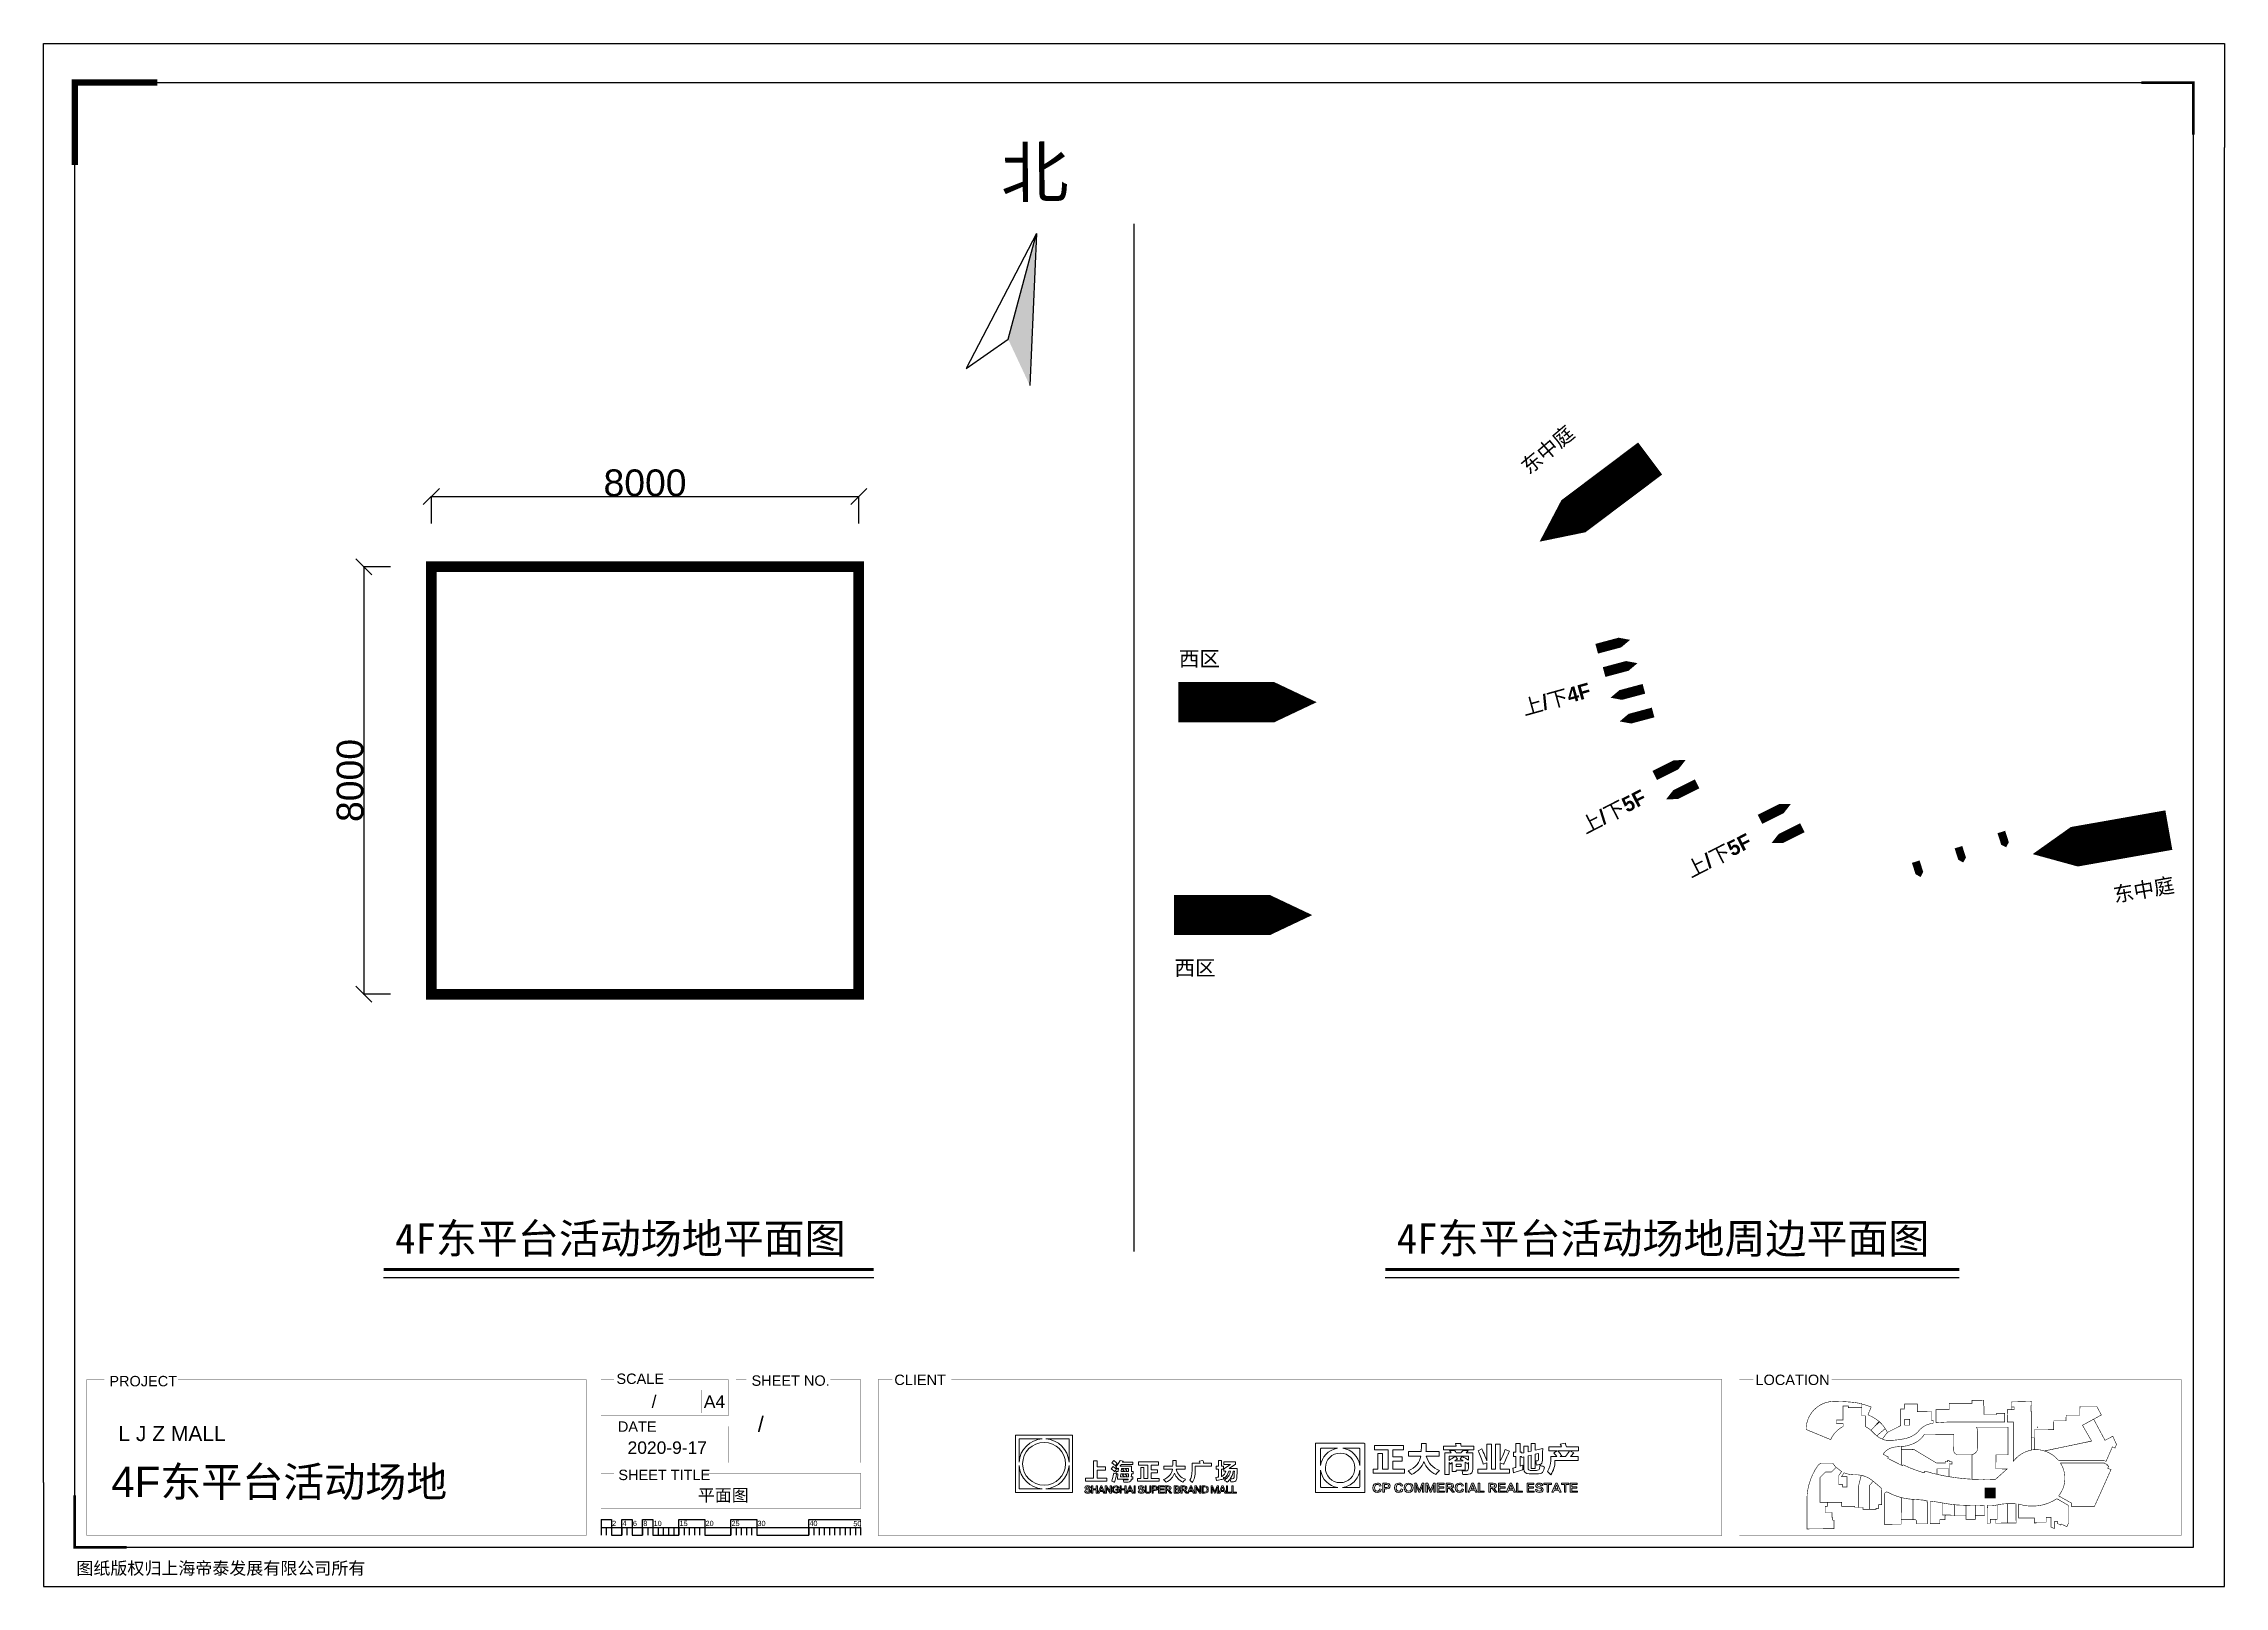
# Model space of a CAD drawing. Header units: inches. Extents: x -3944 to 36880, y -14937 to 13931.
import ezdxf
from ezdxf.enums import TextEntityAlignment as Align

# ---------------------------------------------------------------- set-up
doc = ezdxf.new("R2010")
doc.units = ezdxf.units.IN
doc.header["$MEASUREMENT"] = 0
for name, color, linetype in [('DIM', 3, 'Continuous'), ('WALL', 255, 'Continuous'), ('图层 1', 7, 'Continuous')]:
    doc.layers.add(name, color=color, linetype=linetype)
doc.styles.add('3F_2017.02$0$H1', font='swisscl.ttf')
doc.styles.get("Standard").update_dxf_attribs({"font": 'arial.ttf'})
doc.dimstyles.new('DIM-200MM', dxfattribs={"dimtxt": 200, "dimasz": 120, "dimexe": 10, "dimexo": 10, "dimgap": 0.7, "dimtad": 1, "dimdec": 0, "dimrnd": 5, "dimzin": 1, "dimdsep": 46, "dimtxsty": 'Standard', "dimblk": 'OBLIQUE', "dimcen": 0.5, "dimdle": 1, "dimclrd": 256, "dimclre": 256, "dimclrt": 7, "dimaunit": 1, "dimadec": 0, "dimazin": 0, "dimtfac": 1, "dimtdec": 0, "dimtix": 1, "dimtmove": 2, "dimatfit": 3, "dimfxl": 0, "dimtolj": 1, "dimtzin": 1, "dimarcsym": 0})

msp = doc.modelspace()

# ---------------------------------------------------------------- texts
at = {"style": '3F_2017.02$0$H1'}
msp.add_text('北', height=929.5, rotation=0.3594, dxfattribs=at).set_placement((13979.2, 11054.2))
for s, height, p in [('PROJECT', 194.4, (-2713.5, -11193.8)), ('SCALE', 194.4, (6779.3, -11149.4)), ('SHEET NO.', 194.4, (9308, -11184.1)), ('CLIENT', 194.4, (11981.4, -11169.6)), ('LOCATION', 194.4, (28101.9, -11169.6)), ('A4', 233.28, (8415.1, -11597.4)), ('DATE', 194.4, (6805.9, -12044.2)), ('SHEET TITLE', 194.4, (6814.7, -12948.4)), ('2', 97.2, (6697.9, -13807.8)), ('4', 97.2, (6892.3, -13807.8)), ('6', 97.2, (7086.7, -13807.8)), ('8', 97.2, (7281.1, -13807.8)), ('10', 97.2, (7475.5, -13807.8)), ('15', 97.2, (7961.5, -13807.8)), ('20', 97.2, (8447.5, -13807.8)), ('25', 97.2, (8933.5, -13807.8)), ('30', 97.2, (9419.5, -13807.8)), ('40', 97.2, (10391.5, -13807.8)), ('50', 97.2, (11214.2, -13811.3)), ('图纸版权归上海帝泰发展有限公司所有', 233.28, (-3331.2, -14714.8))]:
    msp.add_text(s, height=height).set_placement(p)
at = {"color": 240, "true_color": 0xed1f24, "char_height": 281.25, "width": 4797.312, "attachment_point": 1}
for s, insert, rotation in [('{\\fDengXian|b1|i0|c134|p2;东中庭}', (23677.4, 6069.3), 40.14288), ('{\\fDengXian|b1|i0|c134|p2;上/下4F}', (23703.1, 1627.3), 15.52741), ('{\\fDengXian|b1|i0|c134|p2;上/下5F}', (24791.7, -611.9), 27.1516), ('{\\fDengXian|b1|i0|c134|p2;上/下5F}', (26763.8, -1432.2), 27.1516), ('{\\fDengXian|b1|i0|c134|p2;东中庭}', (34779, -1861.5), 9.90341)]:
    msp.add_mtext(s, dxfattribs=dict(at, insert=insert, rotation=rotation))
for insert in [(17309.2, 2563), (17226.3, -3221.8)]:
    msp.add_mtext('{\\fDengXian|b1|i0|c134|p2;西区}', dxfattribs=dict(at, insert=insert))
at = {"attachment_point": 1}
for s, insert, char_height, width in [('{\\fSimSun|b0|i0|c134|p2;4F东平台活动场地平面图}', (2633, -8146.6), 562.5, 9193.583), ('{\\fSimSun|b0|i0|c134|p2;4F东平台活动场地周边平面图}', (21384.7, -8146.6), 562.5, 10877.105), ('L J Z MALL', (-2544.6, -11936.8), 281.25, 7659.093)]:
    msp.add_mtext(s, dxfattribs=dict(at, insert=insert, char_height=char_height, width=width))
for tag, text, p in [('/', 'AS NOTED', (7529.2, -11593.8)), ('2020-9-17', '2020-7-22', (8473.4, -12457.8))]:
    msp.add_attdef(tag, text=text, height=233.28).set_placement(p, align=Align.RIGHT)
for tag, p, s, height in [('/', (9424.5, -12047.7), 'SHEET NO.', 291.6), ('4F东平台活动场地', (-2676.4, -13262), '###############', 562.5), ('平面图', (8301.6, -13347.3), 'SHEET-TITLE', 233.28)]:
    msp.add_attdef(tag, p, s, height=height)

# ---------------------------------------------------------------- blocks, each defined once
blk = doc.blocks.new('block 50')
at = {"layer": '图层 1', "lineweight": 0}
blk.add_lwpolyline([(38.4, -106.16), (21.47, -106.16), (21.47, -123.09), (38.4, -123.09), (38.4, -106.16)], dxfattribs=at)
for points, knots in [([(22.55, -107.24), (22.55, -107.24), (29.43, -107.24), (29.43, -107.24), (25.75, -107.49), (22.8, -110.44), (22.55, -114.12), (22.55, -114.12), (22.55, -107.24), (22.55, -107.24)], [0, 0, 0, 0, 1, 1, 1, 2, 2, 2, 3, 3, 3, 3]), ([(23.6, -114.63), (23.6, -111.13), (26.44, -108.29), (29.94, -108.29), (33.43, -108.29), (36.28, -111.13), (36.28, -114.63), (36.28, -118.12), (33.43, -120.96), (29.94, -120.96), (26.44, -120.96), (23.6, -118.12), (23.6, -114.63)], [0, 0, 0, 0, 1, 1, 1, 2, 2, 2, 3, 3, 3, 4, 4, 4, 4]), ([(37.33, -114.12), (37.08, -110.44), (34.13, -107.49), (30.45, -107.24), (30.45, -107.24), (37.33, -107.24), (37.33, -107.24), (37.33, -107.24), (37.33, -114.12), (37.33, -114.12)], [0, 0, 0, 0, 1, 1, 1, 2, 2, 2, 3, 3, 3, 3]), ([(22.55, -122.02), (22.55, -122.02), (22.55, -115.14), (22.55, -115.14), (22.8, -118.82), (25.75, -121.77), (29.43, -122.02), (29.43, -122.02), (22.55, -122.02), (22.55, -122.02)], [0, 0, 0, 0, 1, 1, 1, 2, 2, 2, 3, 3, 3, 3]), ([(37.33, -122.02), (37.33, -122.02), (30.45, -122.02), (30.45, -122.02), (34.13, -121.77), (37.08, -118.82), (37.33, -115.13), (37.33, -115.13), (37.33, -122.02), (37.33, -122.02)], [0, 0, 0, 0, 1, 1, 1, 2, 2, 2, 3, 3, 3, 3])]:
    blk.add_open_spline(points, degree=3, knots=knots, dxfattribs=at)
blk = doc.blocks.new('block 51')
at = {"layer": '图层 1', "lineweight": 0}
for points in [[(45.37, -121.17), (45.73, -121.17), (45.73, -123.3), (45.37, -123.3), (45.37, -122.36), (44.33, -122.36), (44.33, -123.3), (43.98, -123.3), (43.98, -121.17), (44.33, -121.17), (44.33, -122.05), (45.37, -122.05), (45.37, -121.17)], [(47.59, -123.3), (47.38, -122.79), (46.42, -122.79), (46.21, -123.3), (45.83, -123.3), (46.73, -121.16), (47.07, -121.16), (47.97, -123.3), (47.59, -123.3)], [(53.83, -121.17), (54.19, -121.17), (54.19, -123.3), (53.83, -123.3), (53.83, -122.36), (52.79, -122.36), (52.79, -123.3), (52.44, -123.3), (52.44, -121.17), (52.79, -121.17), (52.79, -122.05), (53.83, -122.05), (53.83, -121.17)], [(56.04, -123.3), (55.84, -122.79), (54.88, -122.79), (54.66, -123.3), (54.29, -123.3), (55.19, -121.16), (55.53, -121.16), (56.43, -123.3), (56.04, -123.3)], [(56.57, -121.17), (56.92, -121.17), (56.92, -123.3), (56.57, -123.3), (56.57, -121.17)], [(64.19, -123), (65.51, -123), (65.51, -123.3), (63.84, -123.3), (63.84, -121.16), (65.45, -121.16), (65.45, -121.48), (64.19, -121.48), (64.19, -122.05), (65.38, -122.05), (65.38, -122.36), (64.19, -122.36), (64.19, -123)], [(74.08, -123.3), (73.87, -122.79), (72.92, -122.79), (72.7, -123.3), (72.33, -123.3), (73.22, -121.16), (73.56, -121.16), (74.46, -123.3), (74.08, -123.3)], [(83.41, -123.3), (83.2, -122.79), (82.24, -122.79), (82.02, -123.3), (81.65, -123.3), (82.55, -121.16), (82.89, -121.16), (83.79, -123.3), (83.41, -123.3)], [(83.88, -121.17), (84.24, -121.17), (84.24, -123), (85.31, -123), (85.31, -123.3), (83.88, -123.3), (83.88, -121.17)], [(85.49, -121.17), (85.85, -121.17), (85.85, -123), (86.92, -123), (86.92, -123.3), (85.49, -123.3), (85.49, -121.17)]]:
    blk.add_lwpolyline(points, dxfattribs=at)
for points, knots in [([(43.67, -121.72), (43.67, -121.72), (43.31, -121.82), (43.31, -121.82), (43.24, -121.56), (43.09, -121.43), (42.83, -121.44), (42.54, -121.44), (42.4, -121.53), (42.39, -121.73), (42.36, -121.86), (42.52, -121.96), (42.87, -122.03), (43.46, -122.14), (43.74, -122.37), (43.73, -122.72), (43.71, -123.11), (43.43, -123.32), (42.89, -123.33), (42.36, -123.36), (42.04, -123.14), (41.95, -122.68), (41.95, -122.68), (42.3, -122.57), (42.3, -122.57), (42.33, -122.89), (42.53, -123.04), (42.88, -123.03), (43.2, -123.03), (43.36, -122.92), (43.36, -122.71), (43.38, -122.55), (43.21, -122.43), (42.82, -122.36), (42.27, -122.25), (42, -122.04), (42.02, -121.73), (42.04, -121.34), (42.31, -121.14), (42.82, -121.13), (43.29, -121.14), (43.57, -121.33), (43.67, -121.72)], [0, 0, 0, 0, 1, 1, 1, 2, 2, 2, 3, 3, 3, 4, 4, 4, 5, 5, 5, 6, 6, 6, 7, 7, 7, 8, 8, 8, 9, 9, 9, 10, 10, 10, 11, 11, 11, 12, 12, 12, 13, 13, 13, 14, 14, 14, 14]), ([(46.55, -122.48), (46.55, -122.48), (47.26, -122.48), (47.26, -122.48), (47.26, -122.48), (46.97, -121.73), (46.97, -121.73), (46.93, -121.64), (46.92, -121.57), (46.92, -121.52), (46.92, -121.52), (46.91, -121.52), (46.91, -121.52), (46.9, -121.58), (46.88, -121.65), (46.84, -121.73), (46.84, -121.73), (46.55, -122.48), (46.55, -122.48)], [0, 0, 0, 0, 1, 1, 1, 2, 2, 2, 3, 3, 3, 4, 4, 4, 5, 5, 5, 6, 6, 6, 6]), ([(49.53, -122.88), (49.53, -122.88), (49.53, -122.87), (49.53, -122.87), (49.51, -122.73), (49.51, -122.61), (49.51, -122.49), (49.51, -122.49), (49.51, -121.17), (49.51, -121.17), (49.51, -121.17), (49.85, -121.17), (49.85, -121.17), (49.85, -121.17), (49.85, -123.3), (49.85, -123.3), (49.85, -123.3), (49.49, -123.3), (49.49, -123.3), (49.08, -122.7), (48.78, -122.25), (48.59, -121.96), (48.51, -121.83), (48.45, -121.71), (48.39, -121.59), (48.39, -121.59), (48.38, -121.59), (48.38, -121.59), (48.4, -121.72), (48.41, -121.86), (48.41, -122.02), (48.41, -122.02), (48.41, -123.3), (48.41, -123.3), (48.41, -123.3), (48.07, -123.3), (48.07, -123.3), (48.07, -123.3), (48.07, -121.17), (48.07, -121.17), (48.07, -121.17), (48.43, -121.17), (48.43, -121.17), (48.84, -121.77), (49.13, -122.21), (49.32, -122.5), (49.4, -122.61), (49.46, -122.74), (49.53, -122.88)], [0, 0, 0, 0, 1, 1, 1, 2, 2, 2, 3, 3, 3, 4, 4, 4, 5, 5, 5, 6, 6, 6, 7, 7, 7, 8, 8, 8, 9, 9, 9, 10, 10, 10, 11, 11, 11, 12, 12, 12, 13, 13, 13, 14, 14, 14, 15, 15, 15, 16, 16, 16, 16]), ([(51.14, -122.14), (51.14, -122.14), (52.16, -122.14), (52.16, -122.14), (52.16, -122.14), (52.16, -122.95), (52.16, -122.95), (51.96, -123.21), (51.65, -123.33), (51.21, -123.33), (50.5, -123.31), (50.13, -122.94), (50.1, -122.24), (50.13, -121.53), (50.49, -121.16), (51.17, -121.13), (51.65, -121.14), (51.97, -121.35), (52.13, -121.76), (52.13, -121.76), (51.76, -121.86), (51.76, -121.86), (51.67, -121.59), (51.47, -121.46), (51.16, -121.45), (50.73, -121.48), (50.5, -121.75), (50.48, -122.24), (50.5, -122.74), (50.74, -123), (51.2, -123.04), (51.48, -123.04), (51.68, -122.96), (51.81, -122.82), (51.81, -122.82), (51.81, -122.45), (51.81, -122.45), (51.81, -122.45), (51.14, -122.45), (51.14, -122.45), (51.14, -122.45), (51.14, -122.14), (51.14, -122.14)], [0, 0, 0, 0, 1, 1, 1, 2, 2, 2, 3, 3, 3, 4, 4, 4, 5, 5, 5, 6, 6, 6, 7, 7, 7, 8, 8, 8, 9, 9, 9, 10, 10, 10, 11, 11, 11, 12, 12, 12, 13, 13, 13, 14, 14, 14, 14]), ([(55, -122.48), (55, -122.48), (55.71, -122.48), (55.71, -122.48), (55.71, -122.48), (55.43, -121.73), (55.43, -121.73), (55.39, -121.64), (55.37, -121.57), (55.37, -121.52), (55.37, -121.52), (55.36, -121.52), (55.36, -121.52), (55.36, -121.58), (55.34, -121.65), (55.3, -121.73), (55.3, -121.73), (55, -122.48), (55, -122.48)], [0, 0, 0, 0, 1, 1, 1, 2, 2, 2, 3, 3, 3, 4, 4, 4, 5, 5, 5, 6, 6, 6, 6]), ([(59.51, -121.72), (59.51, -121.72), (59.15, -121.82), (59.15, -121.82), (59.09, -121.56), (58.93, -121.43), (58.68, -121.44), (58.39, -121.44), (58.24, -121.53), (58.24, -121.73), (58.21, -121.86), (58.37, -121.96), (58.72, -122.03), (59.3, -122.14), (59.59, -122.37), (59.58, -122.72), (59.55, -123.11), (59.28, -123.32), (58.74, -123.33), (58.2, -123.36), (57.89, -123.14), (57.79, -122.68), (57.79, -122.68), (58.14, -122.57), (58.14, -122.57), (58.18, -122.89), (58.37, -123.04), (58.73, -123.03), (59.05, -123.03), (59.2, -122.92), (59.2, -122.71), (59.23, -122.55), (59.05, -122.43), (58.67, -122.36), (58.11, -122.25), (57.84, -122.04), (57.86, -121.73), (57.89, -121.34), (58.15, -121.14), (58.67, -121.13), (59.14, -121.14), (59.42, -121.33), (59.51, -121.72)], [0, 0, 0, 0, 1, 1, 1, 2, 2, 2, 3, 3, 3, 4, 4, 4, 5, 5, 5, 6, 6, 6, 7, 7, 7, 8, 8, 8, 9, 9, 9, 10, 10, 10, 11, 11, 11, 12, 12, 12, 13, 13, 13, 14, 14, 14, 14]), ([(61.23, -121.17), (61.23, -121.17), (61.58, -121.17), (61.58, -121.17), (61.58, -121.17), (61.58, -122.41), (61.58, -122.41), (61.6, -123.05), (61.3, -123.36), (60.68, -123.33), (60.09, -123.36), (59.8, -123.05), (59.81, -122.41), (59.81, -122.41), (59.81, -121.17), (59.81, -121.17), (59.81, -121.17), (60.16, -121.17), (60.16, -121.17), (60.16, -121.17), (60.16, -122.41), (60.16, -122.41), (60.16, -122.84), (60.33, -123.05), (60.68, -123.04), (61.06, -123.05), (61.24, -122.84), (61.23, -122.41), (61.23, -122.41), (61.23, -121.17), (61.23, -121.17)], [0, 0, 0, 0, 1, 1, 1, 2, 2, 2, 3, 3, 3, 4, 4, 4, 5, 5, 5, 6, 6, 6, 7, 7, 7, 8, 8, 8, 9, 9, 9, 10, 10, 10, 10]), ([(62.85, -122.48), (62.85, -122.48), (62.27, -122.48), (62.27, -122.48), (62.27, -122.48), (62.27, -123.3), (62.27, -123.3), (62.27, -123.3), (61.91, -123.3), (61.91, -123.3), (61.91, -123.3), (61.91, -121.16), (61.91, -121.16), (61.91, -121.16), (62.87, -121.16), (62.87, -121.16), (63.33, -121.18), (63.58, -121.4), (63.62, -121.81), (63.61, -122.25), (63.35, -122.47), (62.85, -122.48)], [0, 0, 0, 0, 1, 1, 1, 2, 2, 2, 3, 3, 3, 4, 4, 4, 5, 5, 5, 6, 6, 6, 7, 7, 7, 7]), ([(62.81, -121.48), (62.81, -121.48), (62.27, -121.48), (62.27, -121.48), (62.27, -121.48), (62.27, -122.17), (62.27, -122.17), (62.27, -122.17), (62.81, -122.17), (62.81, -122.17), (63.11, -122.17), (63.26, -122.05), (63.26, -121.81), (63.24, -121.6), (63.1, -121.49), (62.81, -121.48)], [0, 0, 0, 0, 1, 1, 1, 2, 2, 2, 3, 3, 3, 4, 4, 4, 5, 5, 5, 5]), ([(67.74, -123.3), (67.74, -123.3), (67.27, -123.3), (67.27, -123.3), (67.27, -123.3), (66.55, -122.4), (66.55, -122.4), (66.55, -122.4), (66.12, -122.4), (66.12, -122.4), (66.12, -122.4), (66.12, -123.3), (66.12, -123.3), (66.12, -123.3), (65.77, -123.3), (65.77, -123.3), (65.77, -123.3), (65.77, -121.16), (65.77, -121.16), (65.77, -121.16), (66.77, -121.16), (66.77, -121.16), (67.25, -121.17), (67.5, -121.38), (67.52, -121.77), (67.52, -122.12), (67.33, -122.32), (66.95, -122.38), (66.95, -122.38), (67.74, -123.3), (67.74, -123.3)], [0, 0, 0, 0, 1, 1, 1, 2, 2, 2, 3, 3, 3, 4, 4, 4, 5, 5, 5, 6, 6, 6, 7, 7, 7, 8, 8, 8, 9, 9, 9, 10, 10, 10, 10]), ([(66.12, -121.48), (66.12, -121.48), (66.12, -122.08), (66.12, -122.08), (66.12, -122.08), (66.7, -122.08), (66.7, -122.08), (67.01, -122.08), (67.16, -121.97), (67.16, -121.76), (67.15, -121.58), (67, -121.49), (66.7, -121.48), (66.7, -121.48), (66.12, -121.48), (66.12, -121.48)], [0, 0, 0, 0, 1, 1, 1, 2, 2, 2, 3, 3, 3, 4, 4, 4, 5, 5, 5, 5]), ([(69.43, -123.3), (69.43, -123.3), (68.46, -123.3), (68.46, -123.3), (68.46, -123.3), (68.46, -121.17), (68.46, -121.17), (68.46, -121.17), (69.38, -121.17), (69.38, -121.17), (69.83, -121.19), (70.07, -121.38), (70.1, -121.73), (70.09, -121.93), (70, -122.08), (69.83, -122.17), (70.06, -122.27), (70.18, -122.45), (70.19, -122.7), (70.19, -123.1), (69.94, -123.3), (69.43, -123.3)], [0, 0, 0, 0, 1, 1, 1, 2, 2, 2, 3, 3, 3, 4, 4, 4, 5, 5, 5, 6, 6, 6, 7, 7, 7, 7]), ([(68.8, -121.48), (68.8, -121.48), (68.8, -122.05), (68.8, -122.05), (68.8, -122.05), (69.33, -122.05), (69.33, -122.05), (69.59, -122.04), (69.73, -121.94), (69.74, -121.75), (69.72, -121.58), (69.59, -121.49), (69.34, -121.48), (69.34, -121.48), (68.8, -121.48), (68.8, -121.48)], [0, 0, 0, 0, 1, 1, 1, 2, 2, 2, 3, 3, 3, 4, 4, 4, 5, 5, 5, 5]), ([(69.37, -122.36), (69.37, -122.36), (68.8, -122.36), (68.8, -122.36), (68.8, -122.36), (68.8, -123), (68.8, -123), (68.8, -123), (69.4, -123), (69.4, -123), (69.69, -123), (69.83, -122.89), (69.83, -122.68), (69.82, -122.47), (69.66, -122.36), (69.37, -122.36)], [0, 0, 0, 0, 1, 1, 1, 2, 2, 2, 3, 3, 3, 4, 4, 4, 5, 5, 5, 5]), ([(72.43, -123.3), (72.43, -123.3), (71.95, -123.3), (71.95, -123.3), (71.95, -123.3), (71.23, -122.4), (71.23, -122.4), (71.23, -122.4), (70.8, -122.4), (70.8, -122.4), (70.8, -122.4), (70.8, -123.3), (70.8, -123.3), (70.8, -123.3), (70.45, -123.3), (70.45, -123.3), (70.45, -123.3), (70.45, -121.16), (70.45, -121.16), (70.45, -121.16), (71.45, -121.16), (71.45, -121.16), (71.93, -121.17), (72.18, -121.38), (72.2, -121.77), (72.2, -122.12), (72.01, -122.32), (71.64, -122.38), (71.64, -122.38), (72.43, -123.3), (72.43, -123.3)], [0, 0, 0, 0, 1, 1, 1, 2, 2, 2, 3, 3, 3, 4, 4, 4, 5, 5, 5, 6, 6, 6, 7, 7, 7, 8, 8, 8, 9, 9, 9, 10, 10, 10, 10]), ([(70.8, -121.48), (70.8, -121.48), (70.8, -122.08), (70.8, -122.08), (70.8, -122.08), (71.39, -122.08), (71.39, -122.08), (71.7, -122.08), (71.85, -121.97), (71.84, -121.76), (71.83, -121.58), (71.68, -121.49), (71.39, -121.48), (71.39, -121.48), (70.8, -121.48), (70.8, -121.48)], [0, 0, 0, 0, 1, 1, 1, 2, 2, 2, 3, 3, 3, 4, 4, 4, 5, 5, 5, 5]), ([(73.04, -122.48), (73.04, -122.48), (73.75, -122.48), (73.75, -122.48), (73.75, -122.48), (73.46, -121.73), (73.46, -121.73), (73.43, -121.64), (73.41, -121.57), (73.41, -121.52), (73.41, -121.52), (73.4, -121.52), (73.4, -121.52), (73.39, -121.58), (73.37, -121.65), (73.34, -121.73), (73.34, -121.73), (73.04, -122.48), (73.04, -122.48)], [0, 0, 0, 0, 1, 1, 1, 2, 2, 2, 3, 3, 3, 4, 4, 4, 5, 5, 5, 6, 6, 6, 6]), ([(76.02, -122.88), (76.02, -122.88), (76.02, -122.87), (76.02, -122.87), (76.01, -122.73), (76, -122.61), (76, -122.49), (76, -122.49), (76, -121.17), (76, -121.17), (76, -121.17), (76.34, -121.17), (76.34, -121.17), (76.34, -121.17), (76.34, -123.3), (76.34, -123.3), (76.34, -123.3), (75.99, -123.3), (75.99, -123.3), (75.58, -122.7), (75.27, -122.25), (75.08, -121.96), (75.01, -121.83), (74.94, -121.71), (74.89, -121.59), (74.89, -121.59), (74.88, -121.59), (74.88, -121.59), (74.9, -121.72), (74.91, -121.86), (74.91, -122.02), (74.91, -122.02), (74.91, -123.3), (74.91, -123.3), (74.91, -123.3), (74.57, -123.3), (74.57, -123.3), (74.57, -123.3), (74.57, -121.17), (74.57, -121.17), (74.57, -121.17), (74.93, -121.17), (74.93, -121.17), (75.33, -121.77), (75.63, -122.21), (75.81, -122.5), (75.89, -122.61), (75.96, -122.74), (76.02, -122.88)], [0, 0, 0, 0, 1, 1, 1, 2, 2, 2, 3, 3, 3, 4, 4, 4, 5, 5, 5, 6, 6, 6, 7, 7, 7, 8, 8, 8, 9, 9, 9, 10, 10, 10, 11, 11, 11, 12, 12, 12, 13, 13, 13, 14, 14, 14, 15, 15, 15, 16, 16, 16, 16]), ([(77.44, -123.29), (77.44, -123.29), (76.67, -123.29), (76.67, -123.29), (76.67, -123.29), (76.67, -121.16), (76.67, -121.16), (76.67, -121.16), (77.46, -121.16), (77.46, -121.16), (78.16, -121.17), (78.51, -121.52), (78.51, -122.23), (78.54, -122.96), (78.18, -123.31), (77.44, -123.29)], [0, 0, 0, 0, 1, 1, 1, 2, 2, 2, 3, 3, 3, 4, 4, 4, 5, 5, 5, 5]), ([(77.45, -121.48), (77.45, -121.48), (77.02, -121.48), (77.02, -121.48), (77.02, -121.48), (77.02, -123), (77.02, -123), (77.02, -123), (77.44, -123), (77.44, -123), (77.92, -123.01), (78.16, -122.76), (78.15, -122.24), (78.15, -121.74), (77.91, -121.49), (77.45, -121.48)], [0, 0, 0, 0, 1, 1, 1, 2, 2, 2, 3, 3, 3, 4, 4, 4, 5, 5, 5, 5]), ([(81.11, -121.17), (81.11, -121.17), (81.53, -121.17), (81.53, -121.17), (81.53, -121.17), (81.53, -123.3), (81.53, -123.3), (81.53, -123.3), (81.2, -123.3), (81.2, -123.3), (81.2, -123.3), (81.2, -122.04), (81.2, -122.04), (81.2, -121.93), (81.21, -121.78), (81.23, -121.57), (81.23, -121.57), (81.22, -121.57), (81.22, -121.57), (81.19, -121.7), (81.15, -121.82), (81.09, -121.94), (81.09, -121.94), (80.57, -123.3), (80.57, -123.3), (80.57, -123.3), (80.32, -123.3), (80.32, -123.3), (80.32, -123.3), (79.79, -121.94), (79.79, -121.94), (79.74, -121.81), (79.7, -121.68), (79.67, -121.57), (79.67, -121.57), (79.66, -121.57), (79.66, -121.57), (79.68, -121.73), (79.68, -121.89), (79.68, -122.04), (79.68, -122.04), (79.68, -123.3), (79.68, -123.3), (79.68, -123.3), (79.36, -123.3), (79.36, -123.3), (79.36, -123.3), (79.36, -121.17), (79.36, -121.17), (79.36, -121.17), (79.79, -121.17), (79.79, -121.17), (79.79, -121.17), (80.36, -122.61), (80.36, -122.61), (80.37, -122.65), (80.39, -122.71), (80.43, -122.79), (80.43, -122.82), (80.44, -122.85), (80.45, -122.86), (80.48, -122.76), (80.51, -122.68), (80.54, -122.61), (80.54, -122.61), (81.11, -121.17), (81.11, -121.17)], [0, 0, 0, 0, 1, 1, 1, 2, 2, 2, 3, 3, 3, 4, 4, 4, 5, 5, 5, 6, 6, 6, 7, 7, 7, 8, 8, 8, 9, 9, 9, 10, 10, 10, 11, 11, 11, 12, 12, 12, 13, 13, 13, 14, 14, 14, 15, 15, 15, 16, 16, 16, 17, 17, 17, 18, 18, 18, 19, 19, 19, 20, 20, 20, 21, 21, 21, 22, 22, 22, 22]), ([(82.36, -122.48), (82.36, -122.48), (83.08, -122.48), (83.08, -122.48), (83.08, -122.48), (82.79, -121.73), (82.79, -121.73), (82.75, -121.64), (82.74, -121.57), (82.74, -121.52), (82.74, -121.52), (82.73, -121.52), (82.73, -121.52), (82.72, -121.58), (82.7, -121.65), (82.66, -121.73), (82.66, -121.73), (82.36, -122.48), (82.36, -122.48)], [0, 0, 0, 0, 1, 1, 1, 2, 2, 2, 3, 3, 3, 4, 4, 4, 5, 5, 5, 6, 6, 6, 6])]:
    blk.add_open_spline(points, degree=3, knots=knots, dxfattribs=at)
blk = doc.blocks.new('block 52')
at = {"layer": '图层 1', "lineweight": 0}
for points in [[(42.17, -119.75), (42.17, -118.9), (44.59, -118.9), (44.59, -113.73), (45.66, -113.73), (45.66, -115.54), (48.08, -115.54), (48.08, -116.48), (45.66, -116.48), (45.66, -118.9), (48.49, -118.9), (48.49, -119.75), (42.17, -119.75)], [(57.59, -119.77), (57.59, -118.95), (58.55, -118.95), (58.55, -115.71), (59.51, -115.71), (59.51, -118.95), (60.67, -118.95), (60.67, -114.99), (57.86, -114.99), (57.86, -114.09), (63.8, -114.09), (63.8, -114.99), (61.63, -114.99), (61.63, -116.42), (63.55, -116.42), (63.55, -117.33), (61.63, -117.33), (61.63, -118.95), (64.02, -118.95), (64.02, -119.77), (57.59, -119.77)]]:
    blk.add_lwpolyline(points, dxfattribs=at)
for points, knots in [([(49.82, -116.07), (49.82, -116.07), (50.35, -115.43), (50.35, -115.43), (50.68, -115.67), (51.02, -115.95), (51.39, -116.26), (51.39, -116.26), (50.79, -116.97), (50.79, -116.97), (50.66, -116.83), (50.34, -116.52), (49.82, -116.07)], [0, 0, 0, 0, 1, 1, 1, 2, 2, 2, 3, 3, 3, 4, 4, 4, 4]), ([(49.99, -114.31), (49.99, -114.31), (50.57, -113.7), (50.57, -113.7), (50.9, -113.94), (51.24, -114.22), (51.61, -114.53), (51.61, -114.53), (51.01, -115.19), (51.01, -115.19), (50.86, -115.04), (50.62, -114.83), (50.29, -114.55), (50.16, -114.44), (50.06, -114.36), (49.99, -114.31)], [0, 0, 0, 0, 1, 1, 1, 2, 2, 2, 3, 3, 3, 4, 4, 4, 5, 5, 5, 5]), ([(51.28, -117.58), (51.28, -117.58), (51.28, -116.92), (51.28, -116.92), (51.28, -116.92), (51.88, -116.92), (51.88, -116.92), (51.88, -116.92), (51.99, -115.87), (51.99, -115.87), (51.88, -115.96), (51.77, -116.07), (51.66, -116.17), (51.52, -115.97), (51.34, -115.74), (51.14, -115.49), (51.73, -114.9), (52.16, -114.3), (52.43, -113.67), (52.43, -113.67), (53.37, -113.81), (53.37, -113.81), (53.33, -113.87), (53.28, -113.96), (53.2, -114.09), (53.18, -114.12), (53.18, -114.15), (53.18, -114.17), (53.18, -114.17), (56.17, -114.17), (56.17, -114.17), (56.17, -114.17), (56.17, -114.88), (56.17, -114.88), (56.17, -114.88), (52.74, -114.88), (52.74, -114.88), (52.7, -114.94), (52.64, -115.02), (52.57, -115.13), (52.52, -115.2), (52.47, -115.27), (52.43, -115.32), (52.43, -115.32), (55.81, -115.32), (55.81, -115.32), (55.79, -115.85), (55.79, -116.39), (55.79, -116.92), (55.79, -116.92), (56.31, -116.92), (56.31, -116.92), (56.31, -116.92), (56.31, -117.58), (56.31, -117.58), (56.31, -117.58), (55.79, -117.58), (55.79, -117.58), (55.77, -117.87), (55.76, -118.17), (55.76, -118.48), (55.76, -118.48), (56.25, -118.48), (56.25, -118.48), (56.25, -118.48), (56.25, -119.14), (56.25, -119.14), (56.25, -119.14), (55.73, -119.14), (55.73, -119.14), (55.73, -119.44), (55.66, -119.65), (55.51, -119.77), (55.4, -119.92), (55.17, -120), (54.82, -120.02), (54.66, -120.04), (54.24, -120.05), (53.56, -120.05), (53.54, -119.98), (53.51, -119.87), (53.48, -119.72), (53.42, -119.57), (53.39, -119.46), (53.37, -119.39), (53.79, -119.39), (54.12, -119.39), (54.36, -119.39), (54.58, -119.39), (54.72, -119.38), (54.8, -119.36), (54.83, -119.31), (54.85, -119.23), (54.85, -119.14), (54.85, -119.14), (51.66, -119.14), (51.66, -119.14), (51.66, -119.14), (51.8, -117.58), (51.8, -117.58), (51.8, -117.58), (51.28, -117.58), (51.28, -117.58)], [0, 0, 0, 0, 1, 1, 1, 2, 2, 2, 3, 3, 3, 4, 4, 4, 5, 5, 5, 6, 6, 6, 7, 7, 7, 8, 8, 8, 9, 9, 9, 10, 10, 10, 11, 11, 11, 12, 12, 12, 13, 13, 13, 14, 14, 14, 15, 15, 15, 16, 16, 16, 17, 17, 17, 18, 18, 18, 19, 19, 19, 20, 20, 20, 21, 21, 21, 22, 22, 22, 23, 23, 23, 24, 24, 24, 25, 25, 25, 26, 26, 26, 27, 27, 27, 28, 28, 28, 29, 29, 29, 30, 30, 30, 31, 31, 31, 32, 32, 32, 33, 33, 33, 34, 34, 34, 34]), ([(53.15, -116.37), (53.15, -116.37), (53.53, -115.98), (53.53, -115.98), (53.53, -115.98), (52.85, -115.98), (52.85, -115.98), (52.85, -115.98), (52.74, -116.92), (52.74, -116.92), (52.74, -116.92), (53.84, -116.92), (53.84, -116.92), (53.58, -116.7), (53.35, -116.51), (53.15, -116.37)], [0, 0, 0, 0, 1, 1, 1, 2, 2, 2, 3, 3, 3, 4, 4, 4, 5, 5, 5, 5]), ([(54.47, -116.48), (54.47, -116.48), (54.05, -116.92), (54.05, -116.92), (54.05, -116.92), (54.91, -116.92), (54.91, -116.92), (54.91, -116.62), (54.92, -116.31), (54.93, -115.98), (54.93, -115.98), (53.73, -115.98), (53.73, -115.98), (53.8, -116.02), (53.92, -116.1), (54.08, -116.23), (54.25, -116.34), (54.38, -116.42), (54.47, -116.48)], [0, 0, 0, 0, 1, 1, 1, 2, 2, 2, 3, 3, 3, 4, 4, 4, 5, 5, 5, 6, 6, 6, 6]), ([(65.41, -116.26), (65.41, -116.26), (65.41, -115.35), (65.41, -115.35), (65.41, -115.35), (67.99, -115.35), (67.99, -115.35), (68.03, -114.87), (68.05, -114.33), (68.05, -113.7), (68.05, -113.7), (69.03, -113.7), (69.03, -113.7), (69.03, -113.9), (69.03, -114.18), (69.01, -114.53), (69.01, -114.91), (69, -115.19), (68.98, -115.35), (68.98, -115.35), (71.67, -115.35), (71.67, -115.35), (71.67, -115.35), (71.67, -116.26), (71.67, -116.26), (71.67, -116.26), (69.03, -116.26), (69.03, -116.26), (69.42, -117.72), (70.33, -118.7), (71.78, -119.2), (71.45, -119.51), (71.2, -119.79), (71.01, -120.05), (69.8, -119.48), (68.98, -118.6), (68.54, -117.41), (68.17, -118.53), (67.34, -119.42), (66.04, -120.08), (66.02, -120.06), (65.98, -120.01), (65.93, -119.94), (65.69, -119.66), (65.48, -119.45), (65.3, -119.31), (66.89, -118.59), (67.76, -117.58), (67.91, -116.26), (67.91, -116.26), (65.41, -116.26), (65.41, -116.26)], [0, 0, 0, 0, 1, 1, 1, 2, 2, 2, 3, 3, 3, 4, 4, 4, 5, 5, 5, 6, 6, 6, 7, 7, 7, 8, 8, 8, 9, 9, 9, 10, 10, 10, 11, 11, 11, 12, 12, 12, 13, 13, 13, 14, 14, 14, 15, 15, 15, 16, 16, 16, 17, 17, 17, 17]), ([(74.66, -115.32), (74.66, -115.32), (74.66, -116.64), (74.66, -116.64), (74.67, -118.2), (74.38, -119.36), (73.78, -120.13), (73.78, -120.09), (73.53, -119.87), (73.03, -119.44), (73.53, -118.88), (73.76, -117.91), (73.72, -116.53), (73.72, -116.53), (73.72, -114.47), (73.72, -114.47), (73.72, -114.47), (76.11, -114.47), (76.11, -114.47), (76.09, -114.44), (76.07, -114.37), (76.03, -114.28), (75.96, -114.1), (75.9, -113.97), (75.86, -113.89), (75.86, -113.89), (76.91, -113.65), (76.91, -113.65), (76.95, -113.74), (77, -113.88), (77.07, -114.06), (77.13, -114.24), (77.17, -114.38), (77.21, -114.47), (77.21, -114.47), (79.44, -114.47), (79.44, -114.47), (79.44, -114.47), (79.44, -115.32), (79.44, -115.32), (79.44, -115.32), (74.66, -115.32), (74.66, -115.32)], [0, 0, 0, 0, 1, 1, 1, 2, 2, 2, 3, 3, 3, 4, 4, 4, 5, 5, 5, 6, 6, 6, 7, 7, 7, 8, 8, 8, 9, 9, 9, 10, 10, 10, 11, 11, 11, 12, 12, 12, 13, 13, 13, 14, 14, 14, 14]), ([(86.62, -114.77), (86.62, -114.77), (84.7, -116.04), (84.7, -116.04), (84.7, -116.04), (87.06, -116.04), (87.06, -116.04), (87.06, -116.94), (87.04, -117.87), (86.98, -118.84), (86.94, -119.54), (86.61, -119.9), (85.99, -119.94), (85.9, -119.96), (85.76, -119.97), (85.58, -119.97), (85.4, -119.98), (85.26, -119.99), (85.17, -119.99), (85.11, -119.72), (85.06, -119.44), (85, -119.14), (84.75, -119.44), (84.45, -119.74), (84.12, -120.05), (84, -119.94), (83.8, -119.8), (83.55, -119.64), (83.46, -119.56), (83.38, -119.51), (83.33, -119.47), (84.28, -118.79), (84.87, -117.92), (85.09, -116.83), (85.09, -116.83), (84.56, -116.83), (84.56, -116.83), (84.33, -117.71), (83.91, -118.42), (83.33, -118.95), (83.31, -118.91), (83.26, -118.87), (83.19, -118.81), (83.12, -118.74), (83.06, -118.69), (83.02, -118.68), (83.02, -118.84), (83.02, -119), (83.02, -119.17), (82.77, -119.22), (82.39, -119.29), (81.9, -119.36), (81.44, -119.45), (81.11, -119.52), (80.91, -119.55), (80.91, -119.55), (80.74, -118.7), (80.74, -118.7), (81, -118.65), (81.26, -118.6), (81.51, -118.57), (81.51, -118.57), (81.51, -116.26), (81.51, -116.26), (81.51, -116.26), (80.83, -116.26), (80.83, -116.26), (80.83, -116.26), (80.83, -115.35), (80.83, -115.35), (80.83, -115.35), (81.51, -115.35), (81.51, -115.35), (81.51, -115.35), (81.51, -113.7), (81.51, -113.7), (81.51, -113.7), (82.39, -113.7), (82.39, -113.7), (82.39, -113.7), (82.39, -115.35), (82.39, -115.35), (82.39, -115.35), (83, -115.35), (83, -115.35), (83, -115.35), (83, -116.26), (83, -116.26), (83, -116.26), (82.39, -116.26), (82.39, -116.26), (82.39, -116.26), (82.39, -118.37), (82.39, -118.37), (82.48, -118.37), (82.59, -118.36), (82.7, -118.32), (83.19, -117.93), (83.54, -117.44), (83.74, -116.83), (83.74, -116.83), (83.13, -116.83), (83.13, -116.83), (83.13, -116.83), (83.13, -116.07), (83.13, -116.07), (83.13, -116.07), (85.09, -114.8), (85.09, -114.8), (85.09, -114.8), (83.13, -114.8), (83.13, -114.8), (83.13, -114.8), (83.13, -114), (83.13, -114), (83.13, -114), (86.62, -114), (86.62, -114), (86.62, -114), (86.62, -114.77), (86.62, -114.77)], [0, 0, 0, 0, 1, 1, 1, 2, 2, 2, 3, 3, 3, 4, 4, 4, 5, 5, 5, 6, 6, 6, 7, 7, 7, 8, 8, 8, 9, 9, 9, 10, 10, 10, 11, 11, 11, 12, 12, 12, 13, 13, 13, 14, 14, 14, 15, 15, 15, 16, 16, 16, 17, 17, 17, 18, 18, 18, 19, 19, 19, 20, 20, 20, 21, 21, 21, 22, 22, 22, 23, 23, 23, 24, 24, 24, 25, 25, 25, 26, 26, 26, 27, 27, 27, 28, 28, 28, 29, 29, 29, 30, 30, 30, 31, 31, 31, 32, 32, 32, 33, 33, 33, 34, 34, 34, 35, 35, 35, 36, 36, 36, 37, 37, 37, 38, 38, 38, 39, 39, 39, 40, 40, 40, 40]), ([(50.59, -117.38), (50.74, -117.46), (50.99, -117.55), (51.33, -117.66), (51.37, -117.68), (51.4, -117.69), (51.42, -117.69), (51.36, -117.91), (51.28, -118.24), (51.17, -118.68), (51.02, -119.28), (50.9, -119.74), (50.81, -120.05), (50.76, -120.03), (50.68, -120), (50.57, -119.97), (50.29, -119.87), (50.09, -119.82), (49.96, -119.8), (50.18, -119.12), (50.39, -118.32), (50.59, -117.38)], [0, 0, 0, 0, 1, 1, 1, 2, 2, 2, 3, 3, 3, 4, 4, 4, 5, 5, 5, 6, 6, 6, 7, 7, 7, 7]), ([(53.12, -117.96), (53.12, -117.96), (53.53, -117.58), (53.53, -117.58), (53.53, -117.58), (52.68, -117.58), (52.68, -117.58), (52.68, -117.58), (52.6, -118.48), (52.6, -118.48), (52.6, -118.48), (53.81, -118.48), (53.81, -118.48), (53.57, -118.3), (53.34, -118.13), (53.12, -117.96)], [0, 0, 0, 0, 1, 1, 1, 2, 2, 2, 3, 3, 3, 4, 4, 4, 5, 5, 5, 5]), ([(54.47, -118.1), (54.47, -118.1), (54.05, -118.48), (54.05, -118.48), (54.05, -118.48), (54.88, -118.48), (54.88, -118.48), (54.88, -118.21), (54.89, -117.91), (54.91, -117.58), (54.91, -117.58), (53.7, -117.58), (53.7, -117.58), (53.77, -117.61), (53.91, -117.7), (54.11, -117.85), (54.26, -117.96), (54.38, -118.04), (54.47, -118.1)], [0, 0, 0, 0, 1, 1, 1, 2, 2, 2, 3, 3, 3, 4, 4, 4, 5, 5, 5, 6, 6, 6, 6]), ([(85.58, -119.11), (85.95, -119.11), (86.14, -118.96), (86.16, -118.65), (86.19, -118.21), (86.22, -117.6), (86.24, -116.83), (86.24, -116.83), (85.91, -116.83), (85.91, -116.83), (85.74, -117.7), (85.44, -118.46), (85, -119.11), (85.22, -119.11), (85.42, -119.11), (85.58, -119.11)], [0, 0, 0, 0, 1, 1, 1, 2, 2, 2, 3, 3, 3, 4, 4, 4, 5, 5, 5, 5])]:
    blk.add_open_spline(points, degree=3, knots=knots, dxfattribs=at)
blk = doc.blocks.new('block 49')
at = {"layer": '图层 1'}
for name in ['block 50', 'block 52', 'block 51']:
    blk.add_blockref(name, (0, 0), dxfattribs=at)
blk = doc.blocks.new('block 47')
at = {"layer": '图层 1', "lineweight": 0}
for points in [[(122.06, -57.89), (122.06, -56.7), (123.44, -56.7), (123.44, -52.04), (124.83, -52.04), (124.83, -56.7), (126.49, -56.7), (126.49, -51.01), (122.45, -51.01), (122.45, -49.7), (130.99, -49.7), (130.99, -51.01), (127.87, -51.01), (127.87, -53.06), (130.64, -53.06), (130.64, -54.37), (127.87, -54.37), (127.87, -56.7), (131.31, -56.7), (131.31, -57.89), (122.06, -57.89)], [(146.62, -55.95), (148.08, -55.95), (148.08, -55.2), (146.62, -55.2), (146.62, -55.95)]]:
    blk.add_lwpolyline(points, dxfattribs=at)
for points, knots in [([(132.5, -52.83), (132.5, -52.83), (132.5, -51.52), (132.5, -51.52), (132.5, -51.52), (136.22, -51.52), (136.22, -51.52), (136.27, -50.84), (136.3, -50.05), (136.3, -49.15), (136.3, -49.15), (137.72, -49.15), (137.72, -49.15), (137.72, -49.44), (137.71, -49.84), (137.68, -50.34), (137.68, -50.89), (137.67, -51.29), (137.64, -51.52), (137.64, -51.52), (141.51, -51.52), (141.51, -51.52), (141.51, -51.52), (141.51, -52.83), (141.51, -52.83), (141.51, -52.83), (137.72, -52.83), (137.72, -52.83), (138.27, -54.94), (139.59, -56.35), (141.67, -57.06), (141.2, -57.5), (140.83, -57.91), (140.57, -58.28), (138.83, -57.47), (137.64, -56.2), (137.01, -54.49), (136.48, -56.1), (135.28, -57.37), (133.41, -58.32), (133.38, -58.3), (133.33, -58.23), (133.25, -58.12), (132.91, -57.73), (132.61, -57.43), (132.34, -57.22), (134.64, -56.19), (135.89, -54.72), (136.1, -52.83), (136.1, -52.83), (132.5, -52.83), (132.5, -52.83)], [0, 0, 0, 0, 1, 1, 1, 2, 2, 2, 3, 3, 3, 4, 4, 4, 5, 5, 5, 6, 6, 6, 7, 7, 7, 8, 8, 8, 9, 9, 9, 10, 10, 10, 11, 11, 11, 12, 12, 12, 13, 13, 13, 14, 14, 14, 15, 15, 15, 16, 16, 16, 17, 17, 17, 17]), ([(142.86, -50.97), (142.86, -50.97), (142.86, -49.94), (142.86, -49.94), (142.86, -49.94), (146.58, -49.94), (146.58, -49.94), (146.58, -49.91), (146.57, -49.86), (146.54, -49.78), (146.49, -49.62), (146.43, -49.41), (146.38, -49.15), (146.38, -49.15), (147.96, -49.11), (147.96, -49.11), (147.96, -49.37), (147.99, -49.65), (148.04, -49.94), (148.04, -49.94), (151.8, -49.94), (151.8, -49.94), (151.8, -49.94), (151.8, -50.97), (151.8, -50.97), (151.8, -50.97), (142.86, -50.97), (142.86, -50.97)], [0, 0, 0, 0, 1, 1, 1, 2, 2, 2, 3, 3, 3, 4, 4, 4, 5, 5, 5, 6, 6, 6, 7, 7, 7, 8, 8, 8, 9, 9, 9, 9]), ([(143.22, -58.28), (143.22, -58.28), (143.22, -51.84), (143.22, -51.84), (143.22, -51.84), (145.08, -51.84), (145.08, -51.84), (145.02, -51.76), (144.95, -51.65), (144.84, -51.52), (144.71, -51.36), (144.62, -51.26), (144.56, -51.21), (144.56, -51.21), (146.11, -51.21), (146.11, -51.21), (146.16, -51.26), (146.24, -51.36), (146.34, -51.52), (146.45, -51.65), (146.53, -51.76), (146.58, -51.84), (146.58, -51.84), (148.08, -51.84), (148.08, -51.84), (148.13, -51.79), (148.2, -51.69), (148.28, -51.56), (148.38, -51.46), (148.5, -51.34), (148.64, -51.21), (148.64, -51.21), (150.14, -51.21), (150.14, -51.21), (149.95, -51.44), (149.76, -51.65), (149.54, -51.84), (149.54, -51.84), (151.48, -51.84), (151.48, -51.84), (151.48, -51.84), (151.48, -56.7), (151.48, -56.7), (151.48, -57.62), (151.06, -58.12), (150.22, -58.2), (149.87, -58.26), (149.32, -58.28), (148.56, -58.28), (148.48, -57.75), (148.4, -57.39), (148.32, -57.18), (148.53, -57.2), (148.89, -57.22), (149.39, -57.22), (149.94, -57.22), (150.22, -56.95), (150.22, -56.42), (150.22, -56.42), (150.22, -54.76), (150.22, -54.76), (150.22, -54.76), (149.94, -55.12), (149.94, -55.12), (149.7, -54.96), (149.47, -54.8), (149.23, -54.65), (149.23, -54.65), (149.23, -56.98), (149.23, -56.98), (149.23, -56.98), (146.62, -56.98), (146.62, -56.98), (146.62, -56.98), (146.62, -57.37), (146.62, -57.37), (146.62, -57.37), (145.43, -57.37), (145.43, -57.37), (145.43, -57.37), (145.43, -54.76), (145.43, -54.76), (145.38, -54.82), (145.29, -54.88), (145.16, -54.96), (145.02, -55.07), (144.92, -55.15), (144.84, -55.2), (144.81, -55.15), (144.73, -55.03), (144.6, -54.84), (144.73, -55), (144.7, -54.95), (144.48, -54.69), (144.48, -54.69), (144.48, -58.28), (144.48, -58.28), (144.48, -58.28), (143.22, -58.28), (143.22, -58.28)], [0, 0, 0, 0, 1, 1, 1, 2, 2, 2, 3, 3, 3, 4, 4, 4, 5, 5, 5, 6, 6, 6, 7, 7, 7, 8, 8, 8, 9, 9, 9, 10, 10, 10, 11, 11, 11, 12, 12, 12, 13, 13, 13, 14, 14, 14, 15, 15, 15, 16, 16, 16, 17, 17, 17, 18, 18, 18, 19, 19, 19, 20, 20, 20, 21, 21, 21, 22, 22, 22, 23, 23, 23, 24, 24, 24, 25, 25, 25, 26, 26, 26, 27, 27, 27, 28, 28, 28, 29, 29, 29, 30, 30, 30, 31, 31, 31, 32, 32, 32, 33, 33, 33, 33]), ([(155.68, -54.25), (155.68, -54.25), (155.68, -49.31), (155.68, -49.31), (155.68, -49.31), (157.06, -49.31), (157.06, -49.31), (157.06, -49.31), (157.06, -56.7), (157.06, -56.7), (157.06, -56.7), (158.25, -56.7), (158.25, -56.7), (158.25, -56.7), (158.25, -49.31), (158.25, -49.31), (158.25, -49.31), (159.59, -49.31), (159.59, -49.31), (159.59, -49.31), (159.59, -54.37), (159.59, -54.37), (160.12, -53.37), (160.62, -52.19), (161.09, -50.85), (161.09, -50.85), (162.32, -51.36), (162.32, -51.36), (162.06, -52.02), (161.59, -53.09), (160.94, -54.57), (160.8, -54.88), (160.7, -55.12), (160.62, -55.28), (160.62, -55.28), (159.59, -54.8), (159.59, -54.8), (159.59, -54.8), (159.59, -56.7), (159.59, -56.7), (159.59, -56.7), (162.32, -56.7), (162.32, -56.7), (162.32, -56.7), (162.32, -57.89), (162.32, -57.89), (162.32, -57.89), (153.03, -57.89), (153.03, -57.89), (153.03, -57.89), (153.03, -56.7), (153.03, -56.7), (153.03, -56.7), (155.68, -56.7), (155.68, -56.7), (155.68, -56.7), (155.68, -54.84), (155.68, -54.84), (155.68, -54.84), (154.61, -55.28), (154.61, -55.28), (154.11, -53.8), (153.59, -52.46), (153.07, -51.25), (153.07, -51.25), (154.21, -50.73), (154.21, -50.73), (154.29, -50.94), (154.43, -51.27), (154.61, -51.72), (154.87, -52.3), (155.23, -53.14), (155.68, -54.25)], [0, 0, 0, 0, 1, 1, 1, 2, 2, 2, 3, 3, 3, 4, 4, 4, 5, 5, 5, 6, 6, 6, 7, 7, 7, 8, 8, 8, 9, 9, 9, 10, 10, 10, 11, 11, 11, 12, 12, 12, 13, 13, 13, 14, 14, 14, 15, 15, 15, 16, 16, 16, 17, 17, 17, 18, 18, 18, 19, 19, 19, 20, 20, 20, 21, 21, 21, 22, 22, 22, 23, 23, 23, 24, 24, 24, 24]), ([(168.73, -51.36), (168.73, -51.36), (168.73, -49.11), (168.73, -49.11), (168.73, -49.11), (169.99, -49.11), (169.99, -49.11), (169.99, -49.11), (169.99, -51.05), (169.99, -51.05), (169.99, -51.05), (172.17, -50.57), (172.17, -50.57), (172.17, -51.07), (172.15, -51.72), (172.13, -52.51), (172.1, -53.01), (172.09, -53.54), (172.09, -54.09), (172.06, -54.8), (171.81, -55.23), (171.34, -55.36), (171.02, -55.38), (170.69, -55.42), (170.35, -55.48), (170.27, -55.05), (170.16, -54.65), (170.03, -54.25), (170.27, -54.25), (170.47, -54.25), (170.63, -54.25), (170.84, -54.22), (170.94, -54.09), (170.94, -53.85), (170.97, -53.46), (170.98, -52.85), (170.98, -52.04), (170.98, -52.04), (169.99, -52.27), (169.99, -52.27), (169.99, -52.27), (169.99, -56.5), (169.99, -56.5), (169.99, -56.5), (168.73, -56.5), (168.73, -56.5), (168.73, -56.5), (168.73, -52.59), (168.73, -52.59), (168.73, -52.59), (167.86, -52.79), (167.86, -52.79), (167.86, -52.79), (167.86, -56.54), (167.86, -56.54), (167.88, -56.86), (168.1, -57.03), (168.49, -57.06), (168.49, -57.06), (170.31, -57.06), (170.31, -57.06), (170.86, -57.06), (171.17, -56.91), (171.22, -56.62), (171.3, -56.28), (171.35, -55.91), (171.38, -55.52), (171.59, -55.62), (171.86, -55.74), (172.21, -55.87), (172.42, -55.95), (172.58, -56.02), (172.68, -56.07), (172.52, -56.7), (172.39, -57.12), (172.29, -57.33), (172.05, -57.83), (171.61, -58.08), (170.98, -58.08), (170.98, -58.08), (168.21, -58.08), (168.21, -58.08), (167.16, -58.08), (166.62, -57.62), (166.59, -56.7), (166.59, -56.7), (166.59, -53.1), (166.59, -53.1), (166.59, -53.1), (166, -53.26), (166, -53.26), (166, -53.26), (165.92, -52.95), (165.92, -52.95), (165.92, -52.95), (165.49, -52.95), (165.49, -52.95), (165.49, -52.95), (165.49, -55.79), (165.49, -55.79), (165.78, -55.71), (166.05, -55.63), (166.32, -55.55), (166.29, -55.82), (166.29, -56.25), (166.32, -56.86), (166.08, -56.94), (165.74, -57.06), (165.29, -57.22), (164.52, -57.43), (163.94, -57.61), (163.55, -57.77), (163.55, -57.77), (163.31, -56.42), (163.31, -56.42), (163.63, -56.35), (163.93, -56.27), (164.22, -56.19), (164.22, -56.19), (164.22, -52.95), (164.22, -52.95), (164.22, -52.95), (163.51, -52.95), (163.51, -52.95), (163.51, -52.95), (163.51, -51.64), (163.51, -51.64), (163.51, -51.64), (164.22, -51.64), (164.22, -51.64), (164.22, -51.64), (164.22, -49.11), (164.22, -49.11), (164.22, -49.11), (165.49, -49.11), (165.49, -49.11), (165.49, -49.11), (165.49, -51.64), (165.49, -51.64), (165.49, -51.64), (166.04, -51.64), (166.04, -51.64), (166.04, -51.64), (166.04, -52), (166.04, -52), (166.04, -52), (166.59, -51.84), (166.59, -51.84), (166.59, -51.84), (166.59, -49.94), (166.59, -49.94), (166.59, -49.94), (167.86, -49.94), (167.86, -49.94), (167.86, -49.94), (167.86, -51.56), (167.86, -51.56), (167.86, -51.56), (168.73, -51.36), (168.73, -51.36)], [0, 0, 0, 0, 1, 1, 1, 2, 2, 2, 3, 3, 3, 4, 4, 4, 5, 5, 5, 6, 6, 6, 7, 7, 7, 8, 8, 8, 9, 9, 9, 10, 10, 10, 11, 11, 11, 12, 12, 12, 13, 13, 13, 14, 14, 14, 15, 15, 15, 16, 16, 16, 17, 17, 17, 18, 18, 18, 19, 19, 19, 20, 20, 20, 21, 21, 21, 22, 22, 22, 23, 23, 23, 24, 24, 24, 25, 25, 25, 26, 26, 26, 27, 27, 27, 28, 28, 28, 29, 29, 29, 30, 30, 30, 31, 31, 31, 32, 32, 32, 33, 33, 33, 34, 34, 34, 35, 35, 35, 36, 36, 36, 37, 37, 37, 38, 38, 38, 39, 39, 39, 40, 40, 40, 41, 41, 41, 42, 42, 42, 43, 43, 43, 44, 44, 44, 45, 45, 45, 46, 46, 46, 47, 47, 47, 48, 48, 48, 49, 49, 49, 50, 50, 50, 51, 51, 51, 52, 52, 52, 53, 53, 53, 53]), ([(174.58, -54.25), (174.58, -54.25), (174.58, -52.99), (174.58, -52.99), (174.58, -52.99), (176.4, -52.99), (176.4, -52.99), (176.38, -52.96), (176.34, -52.92), (176.28, -52.87), (176.1, -52.63), (175.82, -52.3), (175.45, -51.88), (175.45, -51.88), (176.44, -51.29), (176.44, -51.29), (176.44, -51.29), (173.95, -51.29), (173.95, -51.29), (173.95, -51.29), (173.95, -50.1), (173.95, -50.1), (173.95, -50.1), (177.71, -50.1), (177.71, -50.1), (177.68, -50.02), (177.64, -49.9), (177.59, -49.74), (177.51, -49.53), (177.44, -49.39), (177.39, -49.31), (177.39, -49.31), (178.89, -49.07), (178.89, -49.07), (178.97, -49.47), (179.06, -49.81), (179.17, -50.1), (179.17, -50.1), (182.81, -50.1), (182.81, -50.1), (182.81, -50.1), (182.81, -51.29), (182.81, -51.29), (182.81, -51.29), (180.2, -51.29), (180.2, -51.29), (180.2, -51.29), (181.42, -51.88), (181.42, -51.88), (181.03, -52.35), (180.7, -52.72), (180.43, -52.99), (180.43, -52.99), (182.65, -52.99), (182.65, -52.99), (182.65, -52.99), (182.65, -54.17), (182.65, -54.17), (182.65, -54.17), (175.81, -54.17), (175.81, -54.17), (175.81, -54.17), (175.81, -54.41), (175.81, -54.41), (175.81, -55.75), (175.4, -57.08), (174.58, -58.4), (174.35, -58.14), (174.02, -57.81), (173.6, -57.41), (174.2, -56.41), (174.53, -55.36), (174.58, -54.25)], [0, 0, 0, 0, 1, 1, 1, 2, 2, 2, 3, 3, 3, 4, 4, 4, 5, 5, 5, 6, 6, 6, 7, 7, 7, 8, 8, 8, 9, 9, 9, 10, 10, 10, 11, 11, 11, 12, 12, 12, 13, 13, 13, 14, 14, 14, 15, 15, 15, 16, 16, 16, 17, 17, 17, 18, 18, 18, 19, 19, 19, 20, 20, 20, 21, 21, 21, 22, 22, 22, 23, 23, 23, 24, 24, 24, 24]), ([(177.83, -52.71), (177.83, -52.71), (177.35, -52.99), (177.35, -52.99), (177.35, -52.99), (178.89, -52.99), (178.89, -52.99), (179.29, -52.48), (179.68, -51.92), (180.08, -51.29), (180.08, -51.29), (176.64, -51.29), (176.64, -51.29), (176.74, -51.39), (176.9, -51.58), (177.11, -51.84), (177.4, -52.21), (177.64, -52.5), (177.83, -52.71)], [0, 0, 0, 0, 1, 1, 1, 2, 2, 2, 3, 3, 3, 4, 4, 4, 5, 5, 5, 6, 6, 6, 6]), ([(146.26, -52.91), (146.26, -52.91), (146.94, -53.66), (146.94, -53.66), (146.7, -53.87), (146.45, -54.05), (146.18, -54.21), (146.18, -54.21), (148.64, -54.21), (148.64, -54.21), (148.48, -54.13), (148.27, -54), (148, -53.82), (147.87, -53.74), (147.78, -53.68), (147.73, -53.66), (147.73, -53.66), (148.36, -52.95), (148.36, -52.95), (148.99, -53.29), (149.61, -53.66), (150.22, -54.05), (150.22, -54.05), (150.22, -52.87), (150.22, -52.87), (150.22, -52.87), (144.48, -52.87), (144.48, -52.87), (144.48, -52.87), (144.48, -54.17), (144.48, -54.17), (144.8, -53.96), (145.24, -53.66), (145.79, -53.26), (146, -53.1), (146.16, -52.99), (146.26, -52.91)], [0, 0, 0, 0, 1, 1, 1, 2, 2, 2, 3, 3, 3, 4, 4, 4, 5, 5, 5, 6, 6, 6, 7, 7, 7, 8, 8, 8, 9, 9, 9, 10, 10, 10, 11, 11, 11, 12, 12, 12, 12])]:
    blk.add_open_spline(points, degree=3, knots=knots, dxfattribs=at)
blk = doc.blocks.new('block 48')
at = {"layer": '图层 1', "lineweight": 0}
for points in [[(141.43, -63.17), (143.09, -63.17), (143.09, -63.54), (140.99, -63.54), (140.99, -60.84), (143.02, -60.84), (143.02, -61.25), (141.43, -61.25), (141.43, -61.96), (142.93, -61.96), (142.93, -62.35), (141.43, -62.35), (141.43, -63.17)], [(149.29, -60.86), (149.73, -60.86), (149.73, -63.54), (149.29, -63.54), (149.29, -60.86)], [(152.3, -63.54), (152.05, -62.89), (150.84, -62.89), (150.57, -63.54), (150.1, -63.54), (151.23, -60.84), (151.66, -60.84), (152.78, -63.54), (152.3, -63.54)], [(153.09, -60.86), (153.54, -60.86), (153.54, -63.17), (154.89, -63.17), (154.89, -63.54), (153.09, -63.54), (153.09, -60.86)], [(159.52, -63.17), (161.18, -63.17), (161.18, -63.54), (159.08, -63.54), (159.08, -60.84), (161.12, -60.84), (161.12, -61.25), (159.52, -61.25), (159.52, -61.96), (161.03, -61.96), (161.03, -62.35), (159.52, -62.35), (159.52, -63.17)], [(163.61, -63.54), (163.35, -62.89), (162.15, -62.89), (161.87, -63.54), (161.41, -63.54), (162.54, -60.84), (162.96, -60.84), (164.09, -63.54), (163.61, -63.54)], [(164.4, -60.86), (164.85, -60.86), (164.85, -63.17), (166.2, -63.17), (166.2, -63.54), (164.4, -63.54), (164.4, -60.86)], [(168, -63.17), (169.66, -63.17), (169.66, -63.54), (167.56, -63.54), (167.56, -60.84), (169.59, -60.84), (169.59, -61.25), (168, -61.25), (168, -61.96), (169.5, -61.96), (169.5, -62.35), (168, -62.35), (168, -63.17)], [(174.81, -61.25), (173.91, -61.25), (173.91, -63.54), (173.47, -63.54), (173.47, -61.25), (172.56, -61.25), (172.56, -60.86), (174.81, -60.86), (174.81, -61.25)], [(177.12, -63.54), (176.86, -62.89), (175.65, -62.89), (175.38, -63.54), (174.91, -63.54), (176.04, -60.84), (176.47, -60.84), (177.6, -63.54), (177.12, -63.54)], [(179.95, -61.25), (179.06, -61.25), (179.06, -63.54), (178.62, -63.54), (178.62, -61.25), (177.71, -61.25), (177.71, -60.86), (179.95, -60.86), (179.95, -61.25)], [(180.77, -63.17), (182.43, -63.17), (182.43, -63.54), (180.33, -63.54), (180.33, -60.84), (182.37, -60.84), (182.37, -61.25), (180.77, -61.25), (180.77, -61.96), (182.28, -61.96), (182.28, -62.35), (180.77, -62.35), (180.77, -63.17)]]:
    blk.add_lwpolyline(points, dxfattribs=at)
for points, knots in [([(124.4, -61.6), (124.4, -61.6), (123.93, -61.73), (123.93, -61.73), (123.81, -61.4), (123.58, -61.23), (123.25, -61.21), (122.74, -61.23), (122.47, -61.57), (122.44, -62.21), (122.45, -62.86), (122.71, -63.19), (123.22, -63.21), (123.63, -63.22), (123.88, -63), (123.97, -62.57), (123.97, -62.57), (124.45, -62.69), (124.45, -62.69), (124.3, -63.29), (123.89, -63.59), (123.23, -63.58), (122.41, -63.57), (121.99, -63.11), (121.97, -62.21), (121.99, -61.3), (122.42, -60.83), (123.27, -60.81), (123.81, -60.81), (124.19, -61.08), (124.4, -61.6)], [0, 0, 0, 0, 1, 1, 1, 2, 2, 2, 3, 3, 3, 4, 4, 4, 5, 5, 5, 6, 6, 6, 7, 7, 7, 8, 8, 8, 9, 9, 9, 10, 10, 10, 10]), ([(126.08, -62.51), (126.08, -62.51), (125.35, -62.51), (125.35, -62.51), (125.35, -62.51), (125.35, -63.54), (125.35, -63.54), (125.35, -63.54), (124.9, -63.54), (124.9, -63.54), (124.9, -63.54), (124.9, -60.84), (124.9, -60.84), (124.9, -60.84), (126.1, -60.84), (126.1, -60.84), (126.69, -60.87), (127.01, -61.14), (127.05, -61.66), (127.04, -62.22), (126.72, -62.5), (126.08, -62.51)], [0, 0, 0, 0, 1, 1, 1, 2, 2, 2, 3, 3, 3, 4, 4, 4, 5, 5, 5, 6, 6, 6, 7, 7, 7, 7]), ([(126.04, -61.25), (126.04, -61.25), (125.35, -61.25), (125.35, -61.25), (125.35, -61.25), (125.35, -62.12), (125.35, -62.12), (125.35, -62.12), (126.04, -62.12), (126.04, -62.12), (126.41, -62.12), (126.6, -61.97), (126.6, -61.66), (126.58, -61.39), (126.39, -61.26), (126.04, -61.25)], [0, 0, 0, 0, 1, 1, 1, 2, 2, 2, 3, 3, 3, 4, 4, 4, 5, 5, 5, 5]), ([(130.77, -61.6), (130.77, -61.6), (130.3, -61.73), (130.3, -61.73), (130.18, -61.4), (129.95, -61.23), (129.62, -61.21), (129.11, -61.23), (128.84, -61.57), (128.81, -62.21), (128.82, -62.86), (129.08, -63.19), (129.59, -63.21), (130, -63.22), (130.25, -63), (130.34, -62.57), (130.34, -62.57), (130.82, -62.69), (130.82, -62.69), (130.67, -63.29), (130.26, -63.59), (129.6, -63.58), (128.78, -63.57), (128.36, -63.11), (128.34, -62.21), (128.36, -61.3), (128.79, -60.83), (129.64, -60.81), (130.18, -60.81), (130.55, -61.08), (130.77, -61.6)], [0, 0, 0, 0, 1, 1, 1, 2, 2, 2, 3, 3, 3, 4, 4, 4, 5, 5, 5, 6, 6, 6, 7, 7, 7, 8, 8, 8, 9, 9, 9, 10, 10, 10, 10]), ([(132.51, -60.81), (133.34, -60.86), (133.78, -61.32), (133.84, -62.19), (133.81, -63.09), (133.36, -63.56), (132.49, -63.58), (131.64, -63.54), (131.2, -63.08), (131.16, -62.21), (131.21, -61.32), (131.66, -60.85), (132.51, -60.81)], [0, 0, 0, 0, 1, 1, 1, 2, 2, 2, 3, 3, 3, 4, 4, 4, 4]), ([(132.47, -63.22), (133.05, -63.19), (133.35, -62.86), (133.37, -62.21), (133.33, -61.58), (133.04, -61.25), (132.5, -61.19), (131.95, -61.24), (131.65, -61.58), (131.62, -62.21), (131.64, -62.84), (131.93, -63.18), (132.47, -63.22)], [0, 0, 0, 0, 1, 1, 1, 2, 2, 2, 3, 3, 3, 4, 4, 4, 4]), ([(136.5, -60.86), (136.5, -60.86), (137.03, -60.86), (137.03, -60.86), (137.03, -60.86), (137.03, -63.54), (137.03, -63.54), (137.03, -63.54), (136.62, -63.54), (136.62, -63.54), (136.62, -63.54), (136.62, -61.95), (136.62, -61.95), (136.62, -61.82), (136.63, -61.62), (136.66, -61.36), (136.66, -61.36), (136.64, -61.36), (136.64, -61.36), (136.61, -61.52), (136.56, -61.67), (136.49, -61.83), (136.49, -61.83), (135.83, -63.54), (135.83, -63.54), (135.83, -63.54), (135.52, -63.54), (135.52, -63.54), (135.52, -63.54), (134.84, -61.83), (134.84, -61.83), (134.78, -61.66), (134.73, -61.5), (134.7, -61.36), (134.7, -61.36), (134.68, -61.36), (134.68, -61.36), (134.7, -61.56), (134.71, -61.76), (134.71, -61.95), (134.71, -61.95), (134.71, -63.54), (134.71, -63.54), (134.71, -63.54), (134.31, -63.54), (134.31, -63.54), (134.31, -63.54), (134.31, -60.86), (134.31, -60.86), (134.31, -60.86), (134.84, -60.86), (134.84, -60.86), (134.84, -60.86), (135.57, -62.67), (135.57, -62.67), (135.58, -62.72), (135.6, -62.79), (135.65, -62.89), (135.65, -62.94), (135.66, -62.97), (135.67, -62.99), (135.71, -62.86), (135.75, -62.76), (135.79, -62.67), (135.79, -62.67), (136.5, -60.86), (136.5, -60.86)], [0, 0, 0, 0, 1, 1, 1, 2, 2, 2, 3, 3, 3, 4, 4, 4, 5, 5, 5, 6, 6, 6, 7, 7, 7, 8, 8, 8, 9, 9, 9, 10, 10, 10, 11, 11, 11, 12, 12, 12, 13, 13, 13, 14, 14, 14, 15, 15, 15, 16, 16, 16, 17, 17, 17, 18, 18, 18, 19, 19, 19, 20, 20, 20, 21, 21, 21, 22, 22, 22, 22]), ([(139.84, -60.86), (139.84, -60.86), (140.37, -60.86), (140.37, -60.86), (140.37, -60.86), (140.37, -63.54), (140.37, -63.54), (140.37, -63.54), (139.96, -63.54), (139.96, -63.54), (139.96, -63.54), (139.96, -61.95), (139.96, -61.95), (139.96, -61.82), (139.97, -61.62), (140, -61.36), (140, -61.36), (139.98, -61.36), (139.98, -61.36), (139.95, -61.52), (139.9, -61.67), (139.83, -61.83), (139.83, -61.83), (139.17, -63.54), (139.17, -63.54), (139.17, -63.54), (138.85, -63.54), (138.85, -63.54), (138.85, -63.54), (138.18, -61.83), (138.18, -61.83), (138.12, -61.66), (138.07, -61.5), (138.04, -61.36), (138.04, -61.36), (138.02, -61.36), (138.02, -61.36), (138.04, -61.56), (138.05, -61.76), (138.05, -61.95), (138.05, -61.95), (138.05, -63.54), (138.05, -63.54), (138.05, -63.54), (137.65, -63.54), (137.65, -63.54), (137.65, -63.54), (137.65, -60.86), (137.65, -60.86), (137.65, -60.86), (138.18, -60.86), (138.18, -60.86), (138.18, -60.86), (138.91, -62.67), (138.91, -62.67), (138.92, -62.72), (138.94, -62.79), (138.98, -62.89), (138.99, -62.94), (139, -62.97), (139.01, -62.99), (139.05, -62.86), (139.09, -62.76), (139.13, -62.67), (139.13, -62.67), (139.84, -60.86), (139.84, -60.86)], [0, 0, 0, 0, 1, 1, 1, 2, 2, 2, 3, 3, 3, 4, 4, 4, 5, 5, 5, 6, 6, 6, 7, 7, 7, 8, 8, 8, 9, 9, 9, 10, 10, 10, 11, 11, 11, 12, 12, 12, 13, 13, 13, 14, 14, 14, 15, 15, 15, 16, 16, 16, 17, 17, 17, 18, 18, 18, 19, 19, 19, 20, 20, 20, 21, 21, 21, 22, 22, 22, 22]), ([(146.09, -63.54), (146.09, -63.54), (145.49, -63.54), (145.49, -63.54), (145.49, -63.54), (144.58, -62.4), (144.58, -62.4), (144.58, -62.4), (144.04, -62.4), (144.04, -62.4), (144.04, -62.4), (144.04, -63.54), (144.04, -63.54), (144.04, -63.54), (143.6, -63.54), (143.6, -63.54), (143.6, -63.54), (143.6, -60.84), (143.6, -60.84), (143.6, -60.84), (144.86, -60.84), (144.86, -60.84), (145.46, -60.86), (145.78, -61.12), (145.8, -61.61), (145.8, -62.05), (145.57, -62.31), (145.09, -62.38), (145.09, -62.38), (146.09, -63.54), (146.09, -63.54)], [0, 0, 0, 0, 1, 1, 1, 2, 2, 2, 3, 3, 3, 4, 4, 4, 5, 5, 5, 6, 6, 6, 7, 7, 7, 8, 8, 8, 9, 9, 9, 10, 10, 10, 10]), ([(144.04, -61.25), (144.04, -61.25), (144.04, -62), (144.04, -62), (144.04, -62), (144.78, -62), (144.78, -62), (145.17, -62), (145.36, -61.87), (145.35, -61.6), (145.34, -61.37), (145.15, -61.26), (144.78, -61.25), (144.78, -61.25), (144.04, -61.25), (144.04, -61.25)], [0, 0, 0, 0, 1, 1, 1, 2, 2, 2, 3, 3, 3, 4, 4, 4, 5, 5, 5, 5]), ([(148.74, -61.6), (148.74, -61.6), (148.27, -61.73), (148.27, -61.73), (148.15, -61.4), (147.92, -61.23), (147.59, -61.21), (147.08, -61.23), (146.81, -61.57), (146.78, -62.21), (146.79, -62.86), (147.05, -63.19), (147.56, -63.21), (147.97, -63.22), (148.22, -63), (148.31, -62.57), (148.31, -62.57), (148.79, -62.69), (148.79, -62.69), (148.64, -63.29), (148.23, -63.59), (147.57, -63.58), (146.75, -63.57), (146.33, -63.11), (146.31, -62.21), (146.33, -61.3), (146.76, -60.83), (147.61, -60.81), (148.15, -60.81), (148.53, -61.08), (148.74, -61.6)], [0, 0, 0, 0, 1, 1, 1, 2, 2, 2, 3, 3, 3, 4, 4, 4, 5, 5, 5, 6, 6, 6, 7, 7, 7, 8, 8, 8, 9, 9, 9, 10, 10, 10, 10]), ([(150.99, -62.51), (150.99, -62.51), (151.89, -62.51), (151.89, -62.51), (151.89, -62.51), (151.53, -61.56), (151.53, -61.56), (151.48, -61.45), (151.46, -61.36), (151.46, -61.3), (151.46, -61.3), (151.45, -61.3), (151.45, -61.3), (151.44, -61.38), (151.41, -61.46), (151.37, -61.56), (151.37, -61.56), (150.99, -62.51), (150.99, -62.51)], [0, 0, 0, 0, 1, 1, 1, 2, 2, 2, 3, 3, 3, 4, 4, 4, 5, 5, 5, 6, 6, 6, 6]), ([(158.75, -63.54), (158.75, -63.54), (158.16, -63.54), (158.16, -63.54), (158.16, -63.54), (157.25, -62.4), (157.25, -62.4), (157.25, -62.4), (156.7, -62.4), (156.7, -62.4), (156.7, -62.4), (156.7, -63.54), (156.7, -63.54), (156.7, -63.54), (156.26, -63.54), (156.26, -63.54), (156.26, -63.54), (156.26, -60.84), (156.26, -60.84), (156.26, -60.84), (157.52, -60.84), (157.52, -60.84), (158.13, -60.86), (158.44, -61.12), (158.47, -61.61), (158.47, -62.05), (158.23, -62.31), (157.75, -62.38), (157.75, -62.38), (158.75, -63.54), (158.75, -63.54)], [0, 0, 0, 0, 1, 1, 1, 2, 2, 2, 3, 3, 3, 4, 4, 4, 5, 5, 5, 6, 6, 6, 7, 7, 7, 8, 8, 8, 9, 9, 9, 10, 10, 10, 10]), ([(156.7, -61.25), (156.7, -61.25), (156.7, -62), (156.7, -62), (156.7, -62), (157.44, -62), (157.44, -62), (157.83, -62), (158.02, -61.87), (158.01, -61.6), (158, -61.37), (157.81, -61.26), (157.44, -61.25), (157.44, -61.25), (156.7, -61.25), (156.7, -61.25)], [0, 0, 0, 0, 1, 1, 1, 2, 2, 2, 3, 3, 3, 4, 4, 4, 5, 5, 5, 5]), ([(162.3, -62.51), (162.3, -62.51), (163.2, -62.51), (163.2, -62.51), (163.2, -62.51), (162.83, -61.56), (162.83, -61.56), (162.79, -61.45), (162.77, -61.36), (162.77, -61.3), (162.77, -61.3), (162.76, -61.3), (162.76, -61.3), (162.75, -61.38), (162.72, -61.46), (162.68, -61.56), (162.68, -61.56), (162.3, -62.51), (162.3, -62.51)], [0, 0, 0, 0, 1, 1, 1, 2, 2, 2, 3, 3, 3, 4, 4, 4, 5, 5, 5, 6, 6, 6, 6]), ([(172.21, -61.55), (172.21, -61.55), (171.75, -61.67), (171.75, -61.67), (171.67, -61.35), (171.48, -61.19), (171.16, -61.19), (170.79, -61.19), (170.61, -61.32), (170.6, -61.56), (170.56, -61.73), (170.77, -61.86), (171.21, -61.93), (171.94, -62.07), (172.3, -62.36), (172.28, -62.8), (172.26, -63.31), (171.91, -63.57), (171.23, -63.58), (170.56, -63.61), (170.16, -63.33), (170.04, -62.75), (170.04, -62.75), (170.48, -62.62), (170.48, -62.62), (170.52, -63.02), (170.77, -63.21), (171.22, -63.19), (171.62, -63.19), (171.82, -63.06), (171.82, -62.79), (171.85, -62.59), (171.63, -62.45), (171.14, -62.35), (170.44, -62.21), (170.1, -61.95), (170.13, -61.56), (170.16, -61.07), (170.49, -60.82), (171.14, -60.81), (171.73, -60.81), (172.09, -61.06), (172.21, -61.55)], [0, 0, 0, 0, 1, 1, 1, 2, 2, 2, 3, 3, 3, 4, 4, 4, 5, 5, 5, 6, 6, 6, 7, 7, 7, 8, 8, 8, 9, 9, 9, 10, 10, 10, 11, 11, 11, 12, 12, 12, 13, 13, 13, 14, 14, 14, 14]), ([(175.81, -62.51), (175.81, -62.51), (176.7, -62.51), (176.7, -62.51), (176.7, -62.51), (176.34, -61.56), (176.34, -61.56), (176.3, -61.45), (176.28, -61.36), (176.28, -61.3), (176.28, -61.3), (176.26, -61.3), (176.26, -61.3), (176.25, -61.38), (176.23, -61.46), (176.18, -61.56), (176.18, -61.56), (175.81, -62.51), (175.81, -62.51)], [0, 0, 0, 0, 1, 1, 1, 2, 2, 2, 3, 3, 3, 4, 4, 4, 5, 5, 5, 6, 6, 6, 6])]:
    blk.add_open_spline(points, degree=3, knots=knots, dxfattribs=at)
blk = doc.blocks.new('block 46')
at = {"layer": '图层 1', "lineweight": 0}
for points, knots in [([(105, -49.05), (109.78, -49.05), (114.56, -49.05), (119.34, -49.05), (119.54, -49.05), (119.54, -49.05), (119.54, -49.24), (119.54, -51.05), (119.55, -52.86), (119.53, -54.66), (119.51, -57.37), (119.53, -60.08), (119.52, -62.79), (119.52, -63.01), (119.53, -63.23), (119.54, -63.45), (119.54, -63.5), (119.54, -63.54), (119.52, -63.59), (114.71, -63.59), (109.9, -63.59), (105.09, -63.59), (105.02, -63.59), (105, -63.57), (105, -63.5), (105, -58.68), (105, -53.87), (105, -49.05)], [0, 0, 0, 0, 1, 1, 1, 2, 2, 2, 3, 3, 3, 4, 4, 4, 5, 5, 5, 6, 6, 6, 7, 7, 7, 8, 8, 8, 9, 9, 9, 9]), ([(111.48, -50.54), (111.45, -50.54), (111.42, -50.54), (111.4, -50.54), (109.81, -50.54), (108.21, -50.54), (106.62, -50.54), (106.48, -50.54), (106.48, -50.54), (106.48, -50.69), (106.48, -52.3), (106.48, -53.92), (106.48, -55.53), (106.48, -55.54), (106.48, -55.56), (106.48, -55.57), (106.48, -55.58), (106.47, -55.6), (106.49, -55.6), (106.78, -53.21), (108.66, -50.95), (111.48, -50.54)], [0, 0, 0, 0, 1, 1, 1, 2, 2, 2, 3, 3, 3, 4, 4, 4, 5, 5, 5, 6, 6, 6, 7, 7, 7, 7]), ([(113.06, -50.54), (115.65, -50.92), (117.7, -52.98), (118.04, -55.59), (118.04, -55.56), (118.04, -55.52), (118.04, -55.49), (118.04, -53.89), (118.04, -52.3), (118.04, -50.7), (118.04, -50.54), (118.04, -50.54), (117.89, -50.54), (116.31, -50.54), (114.73, -50.54), (113.15, -50.54), (113.12, -50.54), (113.09, -50.54), (113.06, -50.54)], [0, 0, 0, 0, 1, 1, 1, 2, 2, 2, 3, 3, 3, 4, 4, 4, 5, 5, 5, 6, 6, 6, 6]), ([(111.59, -62.11), (108.97, -61.79), (106.83, -59.75), (106.48, -57.03), (106.48, -57.06), (106.48, -57.09), (106.48, -57.12), (106.48, -58.73), (106.48, -60.34), (106.48, -61.95), (106.48, -62.1), (106.48, -62.1), (106.63, -62.1), (107.74, -62.1), (108.86, -62.1), (109.98, -62.1), (110.07, -62.1), (110.16, -62.09), (110.25, -62.1), (110.7, -62.13), (111.15, -62.1), (111.59, -62.11)], [0, 0, 0, 0, 1, 1, 1, 2, 2, 2, 3, 3, 3, 4, 4, 4, 5, 5, 5, 6, 6, 6, 7, 7, 7, 7]), ([(116.63, -56.33), (116.65, -53.99), (114.76, -51.96), (112.29, -51.95), (109.8, -51.93), (107.92, -53.93), (107.89, -56.26), (107.86, -58.67), (109.79, -60.69), (112.26, -60.7), (114.71, -60.7), (116.65, -58.7), (116.63, -56.33)], [0, 0, 0, 0, 1, 1, 1, 2, 2, 2, 3, 3, 3, 4, 4, 4, 4]), ([(118.04, -57.03), (117.86, -58.36), (117.31, -59.5), (116.36, -60.44), (115.41, -61.38), (114.27, -61.93), (112.94, -62.11), (112.98, -62.11), (113.01, -62.11), (113.04, -62.11), (114.66, -62.11), (116.27, -62.11), (117.89, -62.11), (118.04, -62.11), (118.04, -62.11), (118.04, -61.95), (118.04, -60.34), (118.04, -58.74), (118.04, -57.13), (118.04, -57.1), (118.04, -57.06), (118.04, -57.03)], [0, 0, 0, 0, 1, 1, 1, 2, 2, 2, 3, 3, 3, 4, 4, 4, 5, 5, 5, 6, 6, 6, 7, 7, 7, 7])]:
    blk.add_open_spline(points, degree=3, knots=knots, dxfattribs=at)
at = {"layer": '图层 1'}
for name in ['block 47', 'block 48']:
    blk.add_blockref(name, (0, 0), dxfattribs=at)
blk = doc.blocks.new('_Oblique')
at = {"color": 0, "linetype": 'ByBlock', "lineweight": -2}
blk.add_line((-0.5, -0.5), (0.5, 0.5), dxfattribs=at)
blk = doc.blocks.new('*D46')
at = {"layer": 'DEFPOINTS', "color": 0, "transparency": 16777216}
for p in [(11314, 5454), (3314, 4143), (11314, 4143)]:
    blk.add_point(p, dxfattribs=at)
at = {"layer": 'DIM', "lineweight": -2, "transparency": 16777216}
for p, q in [((3313, 5454), (11315, 5454)), ((3314, 4954), (3314, 5464)), ((11314, 4954), (11314, 5464))]:
    blk.add_line(p, q, dxfattribs=at)
at = {"layer": 'DIM', "lineweight": -2, "transparency": 16777216, "xscale": 300, "yscale": 300, "zscale": 300, "rotation": 180}
blk.add_blockref('_Oblique', (3314, 5454), dxfattribs=at)
at = {"layer": 'DIM', "lineweight": -2, "transparency": 16777216, "xscale": 300, "yscale": 300, "zscale": 300}
blk.add_blockref('_Oblique', (11314, 5454), dxfattribs=at)
at = {"layer": 'DIM', "color": 7, "transparency": 16777216, "insert": (7314, 5710), "char_height": 500, "attachment_point": 5}
blk.add_mtext('\\A1;8000', dxfattribs=at)
blk = doc.blocks.new('*D47')
at = {"layer": 'DEFPOINTS', "color": 0, "transparency": 16777216}
for p in [(3314, 4143), (2050, -3857), (3314, -3857)]:
    blk.add_point(p, dxfattribs=at)
at = {"layer": 'DIM', "lineweight": -2, "transparency": 16777216}
for p, q in [((2550, 4143), (2040, 4143)), ((2050, 4144), (2050, -3858)), ((2550, -3857), (2040, -3857))]:
    blk.add_line(p, q, dxfattribs=at)
at = {"layer": 'DIM', "lineweight": -2, "transparency": 16777216, "xscale": 300, "yscale": 300, "zscale": 300}
for p, rotation in [((2050, 4143), 90), ((2050, -3857), 270)]:
    blk.add_blockref('_Oblique', p, dxfattribs=dict(at, rotation=rotation))
at = {"layer": 'DIM', "color": 7, "transparency": 16777216, "insert": (1794, 143), "char_height": 500, "attachment_point": 5, "rotation": 90}
blk.add_mtext('\\A1;8000', dxfattribs=at)

# ---------------------------------------------------------------- dimensions: what is measured, and where the dimension line sits
at = {"layer": 'DIM'}
dim = msp.add_linear_dim(base=(11313.9, 5454.1), p1=(3313.9, 4143.3), p2=(11313.9, 4143.3), dimstyle='DIM-200MM', override={"dimtxt": 500, "dimasz": 300}, dxfattribs=at)
dim.commit()
dim.dimension.update_dxf_attribs({"geometry": '*D46', "text_midpoint": (7313.9, 5710)})
dim = msp.add_linear_dim(base=(2049.9, -3856.7), p1=(3313.9, 4143.3), p2=(3313.9, -3856.7), angle=90, dimstyle='DIM-200MM', override={"dimtxt": 500, "dimasz": 300}, dxfattribs=at)
dim.commit()
dim.dimension.update_dxf_attribs({"geometry": '*D47', "text_midpoint": (1793.9, 143.3)})

# ---------------------------------------------------------------- hatches: boundary and pattern name
msp.add_hatch(color=256).paths.add_polyline_path([(14111.7, 8401.2), (14518.2, 7533.1), (14641.7, 10379.3)])
at = {"ltscale": 300}
h = msp.add_hatch(color=256, dxfattribs=at)
h.dxf.hatch_style = 1
h.paths.add_polyline_path([(32590.8, -13095.2), (32399.2, -13095.2), (32399.2, -13282.8), (32590.8, -13282.8)])

# ---------------------------------------------------------------- linework, layer by layer
for p, q in [((14641.7, 10379.3), (13325.7, 7852.6)), ((14111.7, 8401.2), (14641.7, 10379.3)), ((14641.7, 10379.3), (14518.2, 7533.1)), ((16467.8, 10559.6), (16467.8, -8671))]:
    msp.add_line(p, q)
at = {"ltscale": 0.1}
msp.add_line((13325.7, 7852.6), (14111.7, 8401.2), dxfattribs=at)
at = {"ltscale": 300}
for p, q in [((30419, -11859.1), (30375.6, -11902.5)), ((33375.9, -11956), (33378.4, -11958.4, 0)), ((33683.1, -11956), (33686.1, -11958.4, 0))]:
    msp.add_line(p, q, dxfattribs=at)
at = {"color": 8}
msp.add_line((6490.2, -13833.4), (11350.2, -13833.4), dxfattribs=at)
for points in [[(-3944.2, -12993.4), (-3944.2, 13931), (34935.8, 13931)], [(34935.8, 13931), (36879.8, 13931), (36879.8, 11987)], [(34935.8, -14937.4), (36879.8, -14937.4), (36879.8, 11987)], [(2418.5, -9155.5), (11596.5, -9155.5)], [(21170.3, -9155.5), (31915.6, -9155.5)], [(-3944.2, -12993.4), (-3944.2, -14937.4), (34935.8, -14937.4)], [(6490.2, -13687.6), (6490.2, -13979.2)], [(6684.6, -13833.4), (6684.6, -13979.2)], [(8434.2, -13833.4), (8434.2, -13979.2)], [(8920.2, -13833.4), (8920.2, -13979.2)], [(11350.2, -13833.4), (11350.2, -13979.2)]]:
    msp.add_lwpolyline(points)
for points, const_width in [([(-3361, 11658.3), (-3361, 13202), (-1817.2, 13202)], 116.6), ([(36296.6, 12230), (36296.6, 13202), (35324.6, 13202)], 48.6), ([(2418.5, -9007.6), (11596.5, -9007.6)], 56.2), ([(21170.3, -9007.6), (31915.6, -9007.6)], 56.2), ([(-1427.4, -11068), (6212.9, -11068), (6212.9, -13983.4), (-3136, -13983.4), (-3136, -11068), (-2810.1, -11068)], 4.86), ([(7757.6, -11068), (8871.6, -11068), (8871.6, -11748.4), (6490.2, -11748.4), (6490.2, -11068), (6733.2, -11068)], 4.86), ([(8371.6, -11263), (8371.6, -11696.2)], 4.86), ([(10780.9, -11068), (11350.2, -11068), (11350.2, -12623.2), (9017.4, -12623.2), (9017.4, -11068), (9211.8, -11068)], 4.86), ([(13050.9, -11068), (27470.6, -11068), (27470.6, -13983.4), (11678.9, -13983.4), (11678.9, -11068), (11941.1, -11068)], 4.86), ([(29530.8, -11068), (36071.6, -11068), (36071.6, -13983.4), (27799.4, -13983.4), (27799.4, -11068), (28061.6, -11068)], 4.86), ([(7605.9, -11942.8), (8871.6, -11942.8), (8871.6, -12623.2), (6490.2, -12623.2), (6490.2, -11942.8), (6733.2, -11942.8)], 4.86), ([(8381.2, -12817.6), (11350.2, -12817.6), (11350.2, -13488.1), (6490.2, -13488.1), (6490.2, -12817.6), (6733.2, -12817.6)], 4.86), ([(-3361, -13236.4), (-3361, -14208.4), (-2389, -14208.4)], 48.6), ([(6684.6, -13687.6), (6684.6, -13833.4)], 9.72), ([(6879, -13687.6), (6879, -13833.4)], 9.72), ([(7073.4, -13687.6), (7073.4, -13833.4)], 9.72), ([(7267.8, -13687.6), (7267.8, -13833.4)], 9.72), ([(7462.2, -13687.6), (7462.2, -13833.4)], 9.72), ([(7948.2, -13687.6), (7948.2, -13833.4)], 9.72), ([(8434.2, -13687.6), (8434.2, -13833.4)], 9.72), ([(8920.2, -13687.6), (8920.2, -13833.4)], 9.72), ([(9406.2, -13687.6), (9406.2, -13833.4)], 9.72), ([(10378.2, -13687.6), (10378.2, -13833.4)], 9.72), ([(11350.2, -13687.6), (11350.2, -13833.4)], 9.72)]:
    msp.add_lwpolyline(points, dxfattribs=dict(const_width=const_width))
msp.add_lwpolyline([(-3361, 13202), (36296.6, 13202), (36296.6, -14208.4), (-3361, -14208.4)], close=True)
at = {"color": 240, "true_color": 0xed1f24}
for points in [[(26129.9, 6167.3, 750, 750, 0), (25326.4, 5563.1, 1500, 0, 0), (24060.9, 4611.4, 0, 0, 0)], [(25129.2, 2607.8, 187.5, 187.5, 0), (25372.1, 2672.6, 375, 0, 0), (25754.5, 2774.7, 0, 0, 0)], [(25268.2, 2171.2, 187.5, 187.5, 0), (25511.1, 2236.1, 375, 0, 0), (25893.5, 2338.2, 0, 0, 0)], [(17298.5, 1607.6, 750, 750, 0), (18303.8, 1607.6, 1500, 0, 0), (19887.2, 1607.6, 0, 0, 0)], [(26013.4, 1858.2, 187.5, 187.5, 0), (25770.5, 1793.3, 375, 0, 0), (25388.1, 1691.2, 0, 0, 0)], [(26185.4, 1415, 187.5, 187.5, 0), (25942.6, 1350.1, 375, 0, 0), (25560.1, 1248, 0, 0, 0)], [(26215.1, 236.2, 187.5, 187.5, 0), (26439.9, 348.6, 375, 0, 0), (26793.9, 525.7, 0, 0, 0)], [(27008.1, 79.7, 187.5, 187.5, 0), (26783.3, -32.7, 375, 0, 0), (26429.2, -209.8, 0, 0, 0)], [(28187.2, -584, 187.5, 187.5, 0), (28412, -471.6, 375, 0, 0), (28766, -294.5, 0, 0, 0)], [(35840.1, -785.6, 750, 750, 0), (34850, -960.1, 1500, 0, 0), (33290.6, -1234.9, 0, 0, 0)], [(28980.1, -740.6, 187.5, 187.5, 0), (28755.3, -853, 375, 0, 0), (28401.3, -1030, 0, 0, 0)], [(32704.6, -821.4, 150, 150, 0), (32750.2, -964.2, 300, 0, 0), (32795.8, -1107.1, 0, 0, 0)], [(31901.5, -1105.4, 150, 150, 0), (31947.1, -1248.3, 300, 0, 0), (31992.7, -1391.2, 0, 0, 0)], [(17215.6, -2375.7, 750, 750, 0), (18221, -2375.7, 1500, 0, 0), (19804.4, -2375.7, 0, 0, 0)], [(31102.3, -1376.4, 150, 150, 0), (31147.9, -1519.3, 300, 0, 0), (31193.5, -1662.2, 0, 0, 0)]]:
    msp.add_lwpolyline(points, format="xyseb", dxfattribs=at)
at = {"ltscale": 300, "const_width": 10.1}
for points in [[(29743.5, -11945), (29743.5, -11891), (29619.3, -11891), (29619.3, -11822.4), (29742.2, -11822.4), (29742, -11562), (29840.8, -11561.9), (29840.8, -11593.8), (30093.4, -11593.9), (30093.4, -11520.1, 0.0204624), (29948, -11495.9, 0.0204624), (29801.2, -11483.7, 0.0367099), (29800.6, -11482.6, 0.0212085), (29540.1, -11476.6, 0.3956694), (29049.5, -12001.7), (29510.2, -12191.6, -0.1766632)], [(30158.1, -11745.6), (30093.4, -11745.6), (30093.4, -11526.6, -0.0382205), (30268.1, -11581.3), (30207.5, -11726.4, -0.0716632), (30420.5, -11854.5), (30262.2, -12016, 0.0665337), (30156.6, -11946.2)], [(30475.3, -12180.7, 0.1193206), (30591.8, -12206.5, 0.0461723), (30874.9, -12178.1, 0.1473249), (31140.6, -12050.5, -0.1227223), (31298.6, -11919.4, -0.0634973), (31429.1, -11883.2), (31429.1, -11829.3), (31398.2, -11829.3), (31398.2, -11665.8), (31311, -11665.9), (31311, -11667.3), (31133.7, -11667.3), (31133.6, -11525.7), (30894, -11525.7), (30892.6, -11619.4), (30821.5, -11619.4), (30821.5, -11930.2), (30572.5, -12055.7)], [(31479.7, -11631.8), (31726.6, -11631.8), (31726.6, -11511.2), (32154.4, -11511.2), (32154.4, -11457.6), (32374.9, -11453.7), (32374.9, -11552.6), (32381.5, -11580.6), (32381.5, -11722), (32618.8, -11722), (32618.8, -11700.5), (32765.4, -11700.5), (32765.4, -11859.8), (31791.9, -11860.1, 0.0126855), (31713.4, -11862.1, 0.0122839), (31479.7, -11876.4), (31479.7, -11859.8)], [(30530.9, -11985.8), (30372.4, -12120.1, 0.0786317), (30475.3, -12180.7), (30572.5, -12055.7, 0.0235424)], [(32830.3, -11957.9), (32234.8, -11957.9, -0.1567671), (32261, -12039.5), (32260.1, -12345.4, -0.3892993), (32154.3, -12469.7), (32153.7, -12932.6), (32374.8, -12939.3), (32595.3, -12933.8), (32812.7, -12739.9), (32601.2, -12738.3), (32601.2, -12629), (32605.9, -12584.9), (32606.1, -12474.9), (32830.5, -12475.2)], [(29610.6, -12709.7), (29522, -12798.2), (29409.7, -12798.2), (29310.3, -12900.5), (29310.3, -13364.2), (29447.1, -13364.2), (29447.1, -13440.1), (29405.4, -13440.1), (29405.4, -13555.3), (29534.9, -13555.4), (29534.9, -13648.9), (29546.2, -13648.9), (29546.1, -13699.1), (29571.2, -13698.7), (29571.1, -13857.6), (29064.6, -13862.4), (29065.1, -13315.4, -0.1580096), (29277.3, -12666.6), (29326.8, -12632), (29548.1, -12631.4, 0.039589)], [(29663.3, -12861.1), (29713.9, -12787.9), (29610.6, -12709.7), (29522, -12798.2), (29409.7, -12798.2), (29310.3, -12900.5), (29310.3, -13364.2), (29715.6, -13364.2), (29715.6, -13439.2), (29962.5, -13439.2), (29962.5, -13461.9), (30032, -13461.9), (30032, -13059.5), (30080.7, -12859.7, 0.0697856), (29939, -12850, -0.0947041), (29761.9, -12811.2), (29716, -12877.5), (29716, -12884.2), (29816.6, -12884.2), (29816, -13078.8), (29734.8, -13078.8), (29734.7, -13034.2), (29709.2, -13034.2), (29663.3, -13033.8)], [(30080.4, -12859.7, -0.132645), (30304.5, -12969.1, 0.0069738), (30441.3, -13084, -0.2063574), (30462.3, -13129), (30462.3, -13408.9), (30406.5, -13408.8), (30406.4, -13476.3), (30357.2, -13476.3), (30357.2, -13494.3), (30116.3, -13494.3), (30116.3, -13478), (30116.3, -13478), (30116.3, -13461.9), (30031.9, -13461.9), (30032, -13059.5)], [(30304.5, -12969.1), (30240.9, -13045), (30240.9, -13478), (30240.9, -13494.3), (30357.2, -13494.3), (30357.2, -13476.3), (30406.4, -13476.3), (30406.5, -13408.9), (30462.3, -13408.7), (30462.3, -13129, 0.2216662), (30441.3, -13084)], [(31726.5, -12738.5), (31725.8, -12885.5, -0.0198384), (31498.6, -12839.6), (31498.6, -12738.5)], [(30514.3, -13215.8), (30514.2, -13682.7), (30514.2, -13776.1), (30624, -13775), (30829.9, -13773.1), (30828.9, -13688.3), (31095.1, -13688.3), (31120.4, -13713.6), (31120.4, -13767.5), (31319.8, -13766.1), (31319.8, -13357.1), (31314, -13357.1), (31313.9, -13332.7, 0.0357407), (31189.8, -13318.7, 0.0091784), (31051.8, -13309.2, -0.0482414), (30831.7, -13275.5, -0.0612442), (30579.4, -13177, 0.5676502)], [(31371.8, -13341.4), (31371.8, -13765.7), (31552.9, -13764), (31552.9, -13689.7), (31648.2, -13689.7), (31648.2, -13618.3), (31666.2, -13600.2), (31750.7, -13600.2), (31768, -13617.6), (32044.1, -13617.6), (32044.1, -13683.9), (32219.5, -13683.9), (32219.5, -13613.3), (32388.2, -13613.3), (32388.2, -13459.2), (32389.5, -13424.2, 0.0249677), (32219.5, -13417.6, -0.0044605), (32043.5, -13419.7, -0.0261343), (31823.6, -13409.5, -0.0162297), (31603.1, -13377.2, 0.021849)], [(31492.8, -13764.6), (31552.9, -13764), (31552.9, -13689.7), (31648.2, -13689.7), (31648.2, -13618.3), (31666.2, -13600.2), (31603.1, -13600.2), (31603.1, -13377.2, 0.0220813), (31371.8, -13341.4), (31371.8, -13765.7)], [(32977.8, -13393.1), (32977.8, -13699.9), (32981.6, -13699.9), (32981.6, -13750.9), (32595.4, -13754.5), (32595.3, -13684.9), (32500.2, -13684.9), (32500.2, -13755.2), (32440, -13755.9), (32440, -13465.2), (32446.8, -13465.2), (32446.8, -13442.5), (32438.5, -13442.5), (32438.5, -13428.2, 0.0892854), (32627.5, -13413.9, -0.0487752), (32815.8, -13389.8, -0.0427529)]]:
    msp.add_lwpolyline(points, format="xyb", close=True, dxfattribs=at)
for points in [[(30894, -11813.6), (30989.1, -11813.6), (30989.1, -11921.9), (30894, -11921.9)], [(32895.7, -11630.3), (32944.7, -11630.3), (32944.7, -11581.3), (32895.7, -11581.3)], [(30240.9, -13494.3), (30116.3, -13494.3), (30116.3, -13461.6), (30032, -13461.9), (30032, -13059.5), (30080.4, -12859.7), (30120.6, -12868.4), (30130.1, -12871.7), (30164.7, -12884), (30182.4, -12891.8), (30198.1, -12898.7), (30230.5, -12916.1), (30246.8, -12926.3), (30283.5, -12951.3), (30292.4, -12958.4), (30304.3, -12969.4), (30288.9, -12987.8), (30240.9, -13045)], [(32219.5, -13417.6), (32205.8, -13417.9), (32190.6, -13418), (32173, -13418.3), (32148.2, -13418.7), (32113.3, -13419.3), (32093, -13419.7), (32045.4, -13419.7), (32044, -13419.7), (32044, -13683.9), (32219.5, -13683.9)], [(32219.5, -13418.4), (32219.5, -13613.3), (32388.2, -13613.3), (32388.2, -13459.2), (32389.4, -13429.8), (32389.4, -13424.3), (32354.7, -13421.8), (32306.6, -13419.2), (32267.6, -13418.1), (32250.7, -13418), (32219.5, -13417.6)], [(32590.8, -13095.2), (32399.2, -13095.2), (32399.2, -13282.8), (32590.8, -13282.8)]]:
    msp.add_lwpolyline(points, close=True, dxfattribs=at)
for points in [[(32766.8, -11682.3), (32763.9, -11682.3)], [(30572.5, -12055.7), (30475.3, -12180.7)], [(32601.2, -12665.9), (32601.2, -12658.6)], [(31051.8, -13308.6), (31040.5, -13308), (31029.9, -13307.4), (31021.7, -13306.8), (31020, -13306.7), (30996.6, -13304.7), (30973.1, -13302), (30972.6, -13302), (30970.5, -13301.7), (30966.7, -13301.3), (30963, -13300.8), (30959, -13300.3), (30954.1, -13299.6), (30950.1, -13299), (30945.1, -13298.3), (30939.9, -13297.5), (30935.5, -13296.8), (30930.9, -13296.1), (30925.1, -13295.2), (30920.2, -13294.3), (30915.6, -13293.5), (30912.2, -13292.9), (30911.4, -13292.8), (30909.3, -13292.5), (30886.1, -13288.1), (30863.1, -13283.1), (30860.2, -13282.4), (30855.2, -13281.3), (30851.8, -13280.5), (30849, -13279.8), (30846.8, -13279.3), (30846, -13279.1), (30842.1, -13278.1), (30837.7, -13277.1), (30831.9, -13275.6), (30829.9, -13275.1), (30831.3, -13308.2), (30829.9, -13688.3), (31051.8, -13688.3), (31051.8, -13308.6)], [(32044.1, -13419.9), (31929.4, -13417.3), (31926.1, -13417.1), (31921.8, -13416.9), (31918, -13416.7), (31915.1, -13416.5), (31911.2, -13416.3), (31866.2, -13412.9), (31863.7, -13412.7), (31859.8, -13412.3), (31855, -13411.9), (31851.9, -13411.6), (31850, -13411.4), (31845.6, -13411), (31840.4, -13410.5), (31833.9, -13409.9), (31829.4, -13409.4), (31823.5, -13408.8), (31823.6, -13616.1), (31823.6, -13617.6), (32044.1, -13617.6), (32044.1, -13419.9)], [(32627.5, -13413.9), (32583.9, -13423.3), (32577.1, -13424.6), (32570.6, -13425.7), (32561.5, -13427.1), (32549.6, -13428.5), (32541, -13429.3), (32517.4, -13430.3), (32493.9, -13430.6), (32492.2, -13430.6), (32489.8, -13430.7), (32481.6, -13430.5), (32474.1, -13430.2), (32468, -13429.9), (32458.6, -13429.5), (32451, -13429), (32444.4, -13428.6), (32438.5, -13428.2), (32438.5, -13442.5), (32446.8, -13442.5), (32446.8, -13465.2), (32440, -13465.2), (32440, -13755.9), (32500.2, -13755.2), (32500.2, -13684.9), (32627.4, -13684.9), (32627.5, -13413.9)], [(32815.8, -13389.8), (32806.6, -13390.4), (32797.6, -13390.9), (32789.4, -13391.4), (32782.2, -13391.9), (32770.6, -13392.6), (32756, -13393.7), (32741.1, -13395), (32728.9, -13396.2), (32681.6, -13402.6), (32674, -13403.9), (32663, -13406.1), (32651, -13408.6), (32639.6, -13411.1), (32627.5, -13413.9), (32627.4, -13684.9), (32595.4, -13684.9), (32595.4, -13754.5), (32815.8, -13752.4), (32815.8, -13389.8)], [(32977.8, -13393.4), (32970.5, -13392.7), (32959.8, -13391.7), (32950.2, -13390.9), (32939.6, -13390.2), (32928.5, -13389.5), (32921, -13389.2), (32920.5, -13389.1), (32896.9, -13388.9), (32873.4, -13388.1), (32871.2, -13388.1), (32866.2, -13388.1), (32857.8, -13388.2), (32848.9, -13388.4), (32842.1, -13388.6), (32828.6, -13389.1), (32818.4, -13389.7), (32815.8, -13389.8), (32815.8, -13752.4), (32981.6, -13750.9), (32981.6, -13699.9), (32977.8, -13699.9), (32977.8, -13657.9), (32977.8, -13393.4)], [(33778.5, -13302.1), (33771.6, -13313.6)], [(33797.6, -13270.7), (33803.9, -13260.3)]]:
    msp.add_lwpolyline(points, dxfattribs=at)
for points in [[(32820.2, -11736.9), (32817, -11681), (32817, -11630.3), (32895.7, -11630.3), (32944.7, -11630.3), (32944.7, -11581.3), (32895.7, -11581.3), (32895.7, -11485.9), (33097.6, -11480.8), (33259.3, -11476.6), (33269.1, -11476.6), (33269.1, -11553.6), (33261.1, -11553.6), (33261.1, -11662.1), (33267.6, -11661.9), (33267.6, -11821.9), (33265, -12145.7), (33264.5, -12386.6), (33264.5, -12386.6, 0.1813482), (32928.5, -12598.9), (32928.5, -11859.8), (32815.8, -11859.9), (32815.8, -11737.1), (32820.2, -11736.9)], [(33512.2, -12404.2), (34393.6, -12217.8), (34223.9, -11923.1), (34576.6, -11729.6), (34491.3, -11570.8), (34175.3, -11570.8), (34173.9, -11733), (33918.3, -11734.4), (33913.9, -11839.8), (33686.1, -11839.8), (33684.6, -12005.9), (33378.4, -12009.1), (33377.2, -12008.9), (33319.6, -12008.9), (33321, -12378.8, -0.0438619), (33423.3, -12383.2, -0.0459541), (33512.2, -12404.2, -5.33522)], [(33509.1, -12403.2), (34380.1, -12222.4), (34393.6, -12217.8), (34223.9, -11923.1), (34432.7, -11808.2), (34457.6, -11856), (34472.7, -11884), (34485.9, -11908.6), (34498.2, -11931.5), (34510.1, -11953.7), (34522, -11975.7), (34530.1, -11990.8), (34536.2, -12002.3), (34541.5, -12012.1), (34551.6, -12030.8), (34564.6, -12055), (34576.7, -12077.6), (34586.7, -12096.2), (34600.6, -12122), (34617.6, -12153.7), (34644.7, -12204), (34791.2, -12128.8), (34859.6, -12280.8), (34831.9, -12348.1), (34783.6, -12326.3), (34664.1, -12598.9), (34625.1, -12579.9), (33774.7, -12579.9, 0.1447496), (33512.2, -12404.2, -1.4942484)], [(30420.5, -11854.6, -0.064007), (30530.9, -11985.8), (30372.4, -12120.1, -0.0451928), (30301.6, -12054.7), (30262.1, -12016), (30420.5, -11854.6)], [(31500.2, -12737), (31728, -12737), (31728, -12644.6), (31780, -12648.3), (31780, -12609.9), (31728, -12596.1), (31727.4, -12578.6), (31698.6, -12578.6), (31698.6, -12606.6), (31652.8, -12605.1), (31654.3, -12629.2), (31490.3, -12629.2), (31066.5, -12374.7), (31037.1, -12374.4), (31037.1, -12380.3), (30834.6, -12380.1), (30833.8, -12318.9, 0.105763), (31066.5, -12262.4, 0.1475906), (31265.8, -12090.2), (31814.3, -12091), (31813.8, -12396.7, 0.3909016), (31880.9, -12469.6), (32154.3, -12470), (32153.7, -12932.6, -0.0275105), (31725.8, -12884.9, -0.0182946), (31498.6, -12840.5), (31500.2, -12737)], [(33264.5, -12386.6, -0.0453587), (33321, -12378.8), (33319.5, -12146.3), (33265, -12145.7), (33264.5, -12386.6)], [(30833.8, -12318.9, 0.0139599), (30716.6, -12329.9, 0.2290919), (30491.7, -12464.7), (30589.4, -12517.7), (30575.2, -12539.6), (30833.8, -12671.6), (30833.8, -12318.9)], [(33776.6, -13244.4), (34013.6, -13377.3), (34013.6, -13439.2), (34448.5, -13438.8), (34556.4, -13200.2), (34756.4, -12753.5), (34696, -12726.2), (34712.8, -12686.5), (34684.2, -12673.6), (34690.2, -12660.3), (34630.6, -12633.5), (34630.6, -12630.4), (34517.9, -12630.4), (34517.9, -12630.4), (34173.9, -12630.4), (34173.9, -12630.4), (33811.3, -12630.4, -0.3231709), (33776.6, -13244.4, -1.0929629)], [(31725.8, -12885.5, -0.0324401), (31271.4, -12780), (31260.8, -12813.9, -0.0419147), (30862.4, -12661.3), (30853.7, -12680.6), (30833.8, -12671.6, 0.3057946)], [(30829.9, -13275.1, -0.0608413), (30579.4, -13177, 0.5676738), (30514.3, -13215.8), (30514.2, -13682.6), (30514.2, -13776.1), (30624, -13775), (30829.9, -13773.1), (30829.9, -13688.3), (30829.9, -13275.1)], [(31189.8, -13318.7), (31314, -13332.8), (31314, -13357.1), (31319.8, -13357.1), (31319.8, -13766.1), (31120.4, -13767.5), (31120.4, -13713.6), (31095.1, -13688.3), (31051.8, -13688.3), (31051.8, -13308.6, -0.0047167), (31189.8, -13318.7, -0.9277345)], [(31603.1, -13377.2), (31603.1, -13600.2), (31750.7, -13600.2), (31768, -13617.6), (31823.6, -13617.5), (31823.6, -13408.8, -0.0132285), (31736, -13397.8, -0.0024073), (31691.7, -13391.3, -0.0041475), (31646.5, -13384.3, 0.0021188), (31603.1, -13377.2, 6.4569434)], [(33744.1, -13297.3), (33946.8, -13414), (33963.2, -13436.5), (33961.7, -13436.5), (33961.7, -13753), (33931.5, -13820), (33822.7, -13770.8), (33814.6, -13788.7), (33757.3, -13762.8), (33757.3, -13727.8), (33697.8, -13727.8), (33697.8, -13855.1), (33632.6, -13829.1), (33632.6, -13644.2), (33544.4, -13644.2), (33544.4, -13735.1), (33353.8, -13735.1), (33353.8, -13752), (33322, -13752), (33322, -13659.7), (33029.2, -13659.7), (33029.2, -13396.9, 0.225449), (33744.1, -13297.3, 0.7560827)]]:
    msp.add_lwpolyline(points, format="xyb", dxfattribs=at)
at = {"color": 8}
for points in [[(6490.2, -13687.6), (6684.6, -13687.6), (6684.6, -13979.2), (6879, -13979.2), (6879, -13687.6), (7073.4, -13687.6), (7073.4, -13979.2), (7267.8, -13979.2), (7267.8, -13687.6), (7462.2, -13687.6), (7462.2, -13979.2), (7948.2, -13979.2), (7948.2, -13687.6), (8434.2, -13687.6), (8434.2, -13979.2), (8920.2, -13979.2), (8920.2, -13687.6), (9406.2, -13687.6), (9406.2, -13979.2), (10378.2, -13979.2), (10378.2, -13687.6), (11350.2, -13687.6)], [(6587.4, -13833.4), (6587.4, -13979.2)], [(6879, -13833.4), (6879, -13979.2)], [(6976.2, -13833.4), (6976.2, -13979.2)], [(7073.4, -13833.4), (7073.4, -13979.2)], [(7267.8, -13833.4), (7267.8, -13979.2)], [(7365, -13833.4), (7365, -13979.2)], [(7462.2, -13833.4), (7462.2, -13979.2)], [(7559.4, -13833.4), (7559.4, -13979.2)], [(7656.6, -13833.4), (7656.6, -13979.2)], [(7753.8, -13833.4), (7753.8, -13979.2)], [(7851, -13833.4), (7851, -13979.2)], [(7948.2, -13833.4), (7948.2, -13979.2)], [(8045.4, -13833.4), (8045.4, -13979.2)], [(8142.6, -13833.4), (8142.6, -13979.2)], [(8239.8, -13833.4), (8239.8, -13979.2)], [(8337, -13833.4), (8337, -13979.2)], [(9017.4, -13833.4), (9017.4, -13979.2)], [(9114.6, -13833.4), (9114.6, -13979.2)], [(9211.8, -13833.4), (9211.8, -13979.2)], [(9309, -13833.4), (9309, -13979.2)], [(9406.2, -13833.4), (9406.2, -13979.2)], [(10378.2, -13833.4), (10378.2, -13979.2)], [(10475.4, -13833.4), (10475.4, -13979.2)], [(10572.6, -13833.4), (10572.6, -13979.2)], [(10669.8, -13833.4), (10669.8, -13979.2)], [(10767, -13833.4), (10767, -13979.2)], [(10864.2, -13833.4), (10864.2, -13979.2)], [(10961.4, -13833.4), (10961.4, -13979.2)], [(11058.6, -13833.4), (11058.6, -13979.2)], [(11155.8, -13833.4), (11155.8, -13979.2)], [(11253, -13833.4), (11253, -13979.2)]]:
    msp.add_lwpolyline(points, dxfattribs=at)
at = {"layer": 'WALL', "const_width": 200}
msp.add_lwpolyline([(3313.9, -3856.7), (11313.9, -3856.7), (11313.9, 4143.3), (3313.9, 4143.3)], close=True, dxfattribs=at)

# ---------------------------------------------------------------- block references
at = {"layer": '图层 1', "xscale": 63.28125, "yscale": 63.28125, "zscale": 63.28125}
for name, p in [('block 49', (12889.1, -5390.1)), ('block 46', (13223.2, -9155.6))]:
    msp.add_blockref(name, p, dxfattribs=at)

msp.set_redraw_order([(e.dxf.handle, doc.entitydb.next_handle()) for e in msp.query("TEXT MTEXT ATTDEF DIMENSION ARC_DIMENSION")])  # texts and dimensions are drawn at this point

doc.saveas('drawing.dxf')
